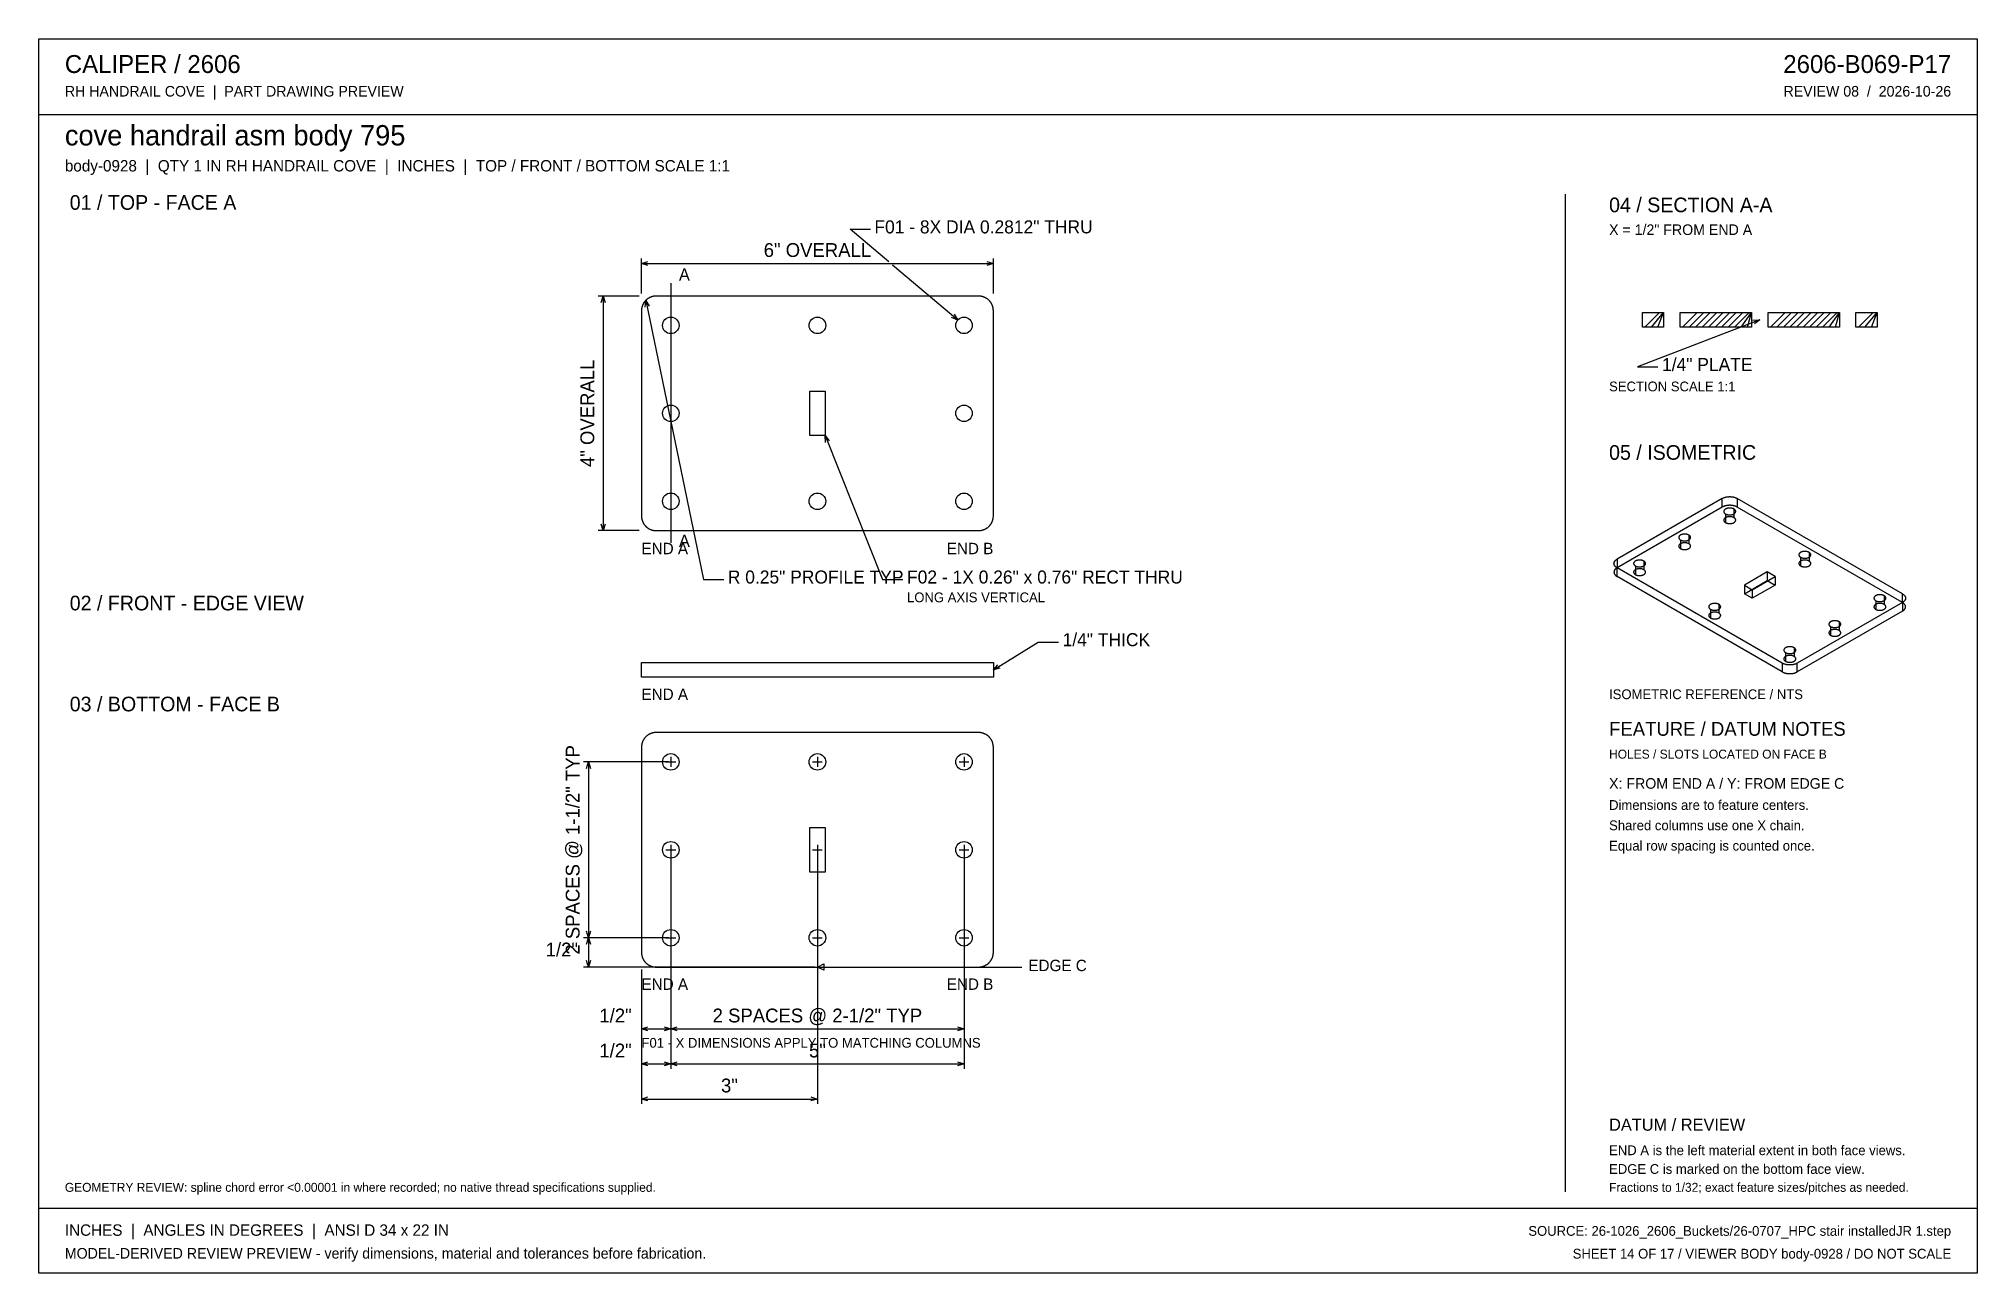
# Model space of a CAD drawing. Header units: inches. Extents: x 0.5 to 33.5, y 0.5 to 21.5.
import ezdxf
from ezdxf.enums import TextEntityAlignment as Align

# ---------------------------------------------------------------- set-up
doc = ezdxf.new("R2010")
doc.units = ezdxf.units.IN
doc.header["$MEASUREMENT"] = 0

msp = doc.modelspace()

# ---------------------------------------------------------------- texts
at = {"layer": 'ANNOTATION'}
for s, height, p in [('CALIPER / 2606', 0.30556, (0.917, 20.944)), ('RH HANDRAIL COVE  |  PART DRAWING PREVIEW', 0.18056, (0.917, 20.542)), ('cove handrail asm body 795', 0.34722, (0.917, 19.708)), ('body-0928  |  QTY 1 IN RH HANDRAIL COVE  |  INCHES  |  TOP / FRONT / BOTTOM SCALE 1:1', 0.19444, (0.917, 19.264)), ('01 / TOP - FACE A', 0.25, (1, 18.611)), ('04 / SECTION A-A', 0.25, (27.25, 18.569)), ('F01 - 8X DIA 0.2812" THRU', 0.22222, (14.722, 18.208)), ('X = 1/2" FROM END A', 0.18056, (27.25, 18.181)), ('A', 0.208, (11.389, 17.403)), ('1/4" PLATE', 0.2222, (28.153, 15.861)), ('SECTION SCALE 1:1', 0.16667, (27.25, 15.514)), ('05 / ISOMETRIC', 0.25, (27.25, 14.347)), ('END A', 0.1944, (10.75, 12.736)), ('A', 0.208, (11.389, 12.861)), ('R 0.25" PROFILE TYP', 0.22222, (12.222, 12.236)), ('F02 - 1X 0.26" x 0.76" RECT THRU', 0.22222, (15.278, 12.236)), ('02 / FRONT - EDGE VIEW', 0.25, (1, 11.778)), ('LONG AXIS VERTICAL', 0.16667, (15.278, 11.917)), ('1/4" THICK', 0.2222, (17.931, 11.167)), ('03 / BOTTOM - FACE B', 0.25, (1, 10.056)), ('END A', 0.1944, (10.75, 10.25)), ('ISOMETRIC REFERENCE / NTS', 0.16667, (27.25, 10.264)), ('FEATURE / DATUM NOTES', 0.23611, (27.25, 9.639)), ('HOLES / SLOTS LOCATED ON FACE B', 0.15278, (27.25, 9.25)), ('X: FROM END A / Y: FROM EDGE C', 0.18056, (27.25, 8.736)), ('Dimensions are to feature centers.', 0.16667, (27.25, 8.375)), ('Shared columns use one X chain.', 0.16667, (27.25, 8.028)), ('Equal row spacing is counted once.', 0.16667, (27.25, 7.681)), ('EDGE C', 0.1944, (17.347, 5.625)), ('END A', 0.1944, (10.75, 5.306)), ('F01 - X DIMENSIONS APPLY TO MATCHING COLUMNS', 0.16667, (10.75, 4.319)), ('DATUM / REVIEW', 0.20833, (27.25, 2.903)), ('END A is the left material extent in both face views.', 0.16667, (27.25, 2.486)), ('EDGE C is marked on the bottom face view.', 0.16667, (27.25, 2.167)), ('GEOMETRY REVIEW: spline chord error <0.00001 in where recorded; no native thread specifications supplied.', 0.152778, (0.917, 1.861)), ('Fractions to 1/32; exact feature sizes/pitches as needed.', 0.15278, (27.25, 1.861)), ('INCHES  |  ANGLES IN DEGREES  |  ANSI D 34 x 22 IN', 0.19444, (0.917, 1.111)), ('MODEL-DERIVED REVIEW PREVIEW - verify dimensions, material and tolerances before fabrication.', 0.18056, (0.917, 0.722))]:
    msp.add_text(s, height=height, dxfattribs=at).set_placement(p)
for s, height, p in [('2606-B069-P17', 0.30556, (33.083, 20.944)), ('REVIEW 08  /  2026-10-26', 0.18056, (33.083, 20.542)), ('END B', 0.1944, (16.75, 12.736)), ('1/2"', 0.2361, (9.667, 5.875)), ('END B', 0.1944, (16.75, 5.306)), ('1/2"', 0.2361, (10.583, 4.75)), ('1/2"', 0.2361, (10.583, 4.153)), ('SOURCE: 26-1026_2606_Buckets/26-0707_HPC stair installedJR 1.step', 0.16667, (33.083, 1.111)), ('SHEET 14 OF 17 / VIEWER BODY body-0928 / DO NOT SCALE', 0.16667, (33.083, 0.722))]:
    msp.add_text(s, height=height, dxfattribs=at).set_placement(p, align=Align.RIGHT)
for s, height, p in [('6" OVERALL', 0.2361, (13.75, 17.806)), ('2 SPACES @ 2-1/2" TYP', 0.23611, (13.75, 4.75)), ('5"', 0.2361, (13.75, 4.153)), ('3"', 0.2361, (12.25, 3.556))]:
    msp.add_text(s, height=height, dxfattribs=at).set_placement(p, align=Align.CENTER)
for s, height, p in [('4" OVERALL', 0.2361, (9.944, 15.139)), ('2 SPACES @ 1-1/2" TYP', 0.23611, (9.694, 7.694))]:
    msp.add_text(s, height=height, rotation=90, dxfattribs=at).set_placement(p, align=Align.CENTER)

# ---------------------------------------------------------------- linework, layer by layer
at = {"layer": 'ANNOTATION'}
for p, q in [((14.966, 17.721), (14.306, 18.278)), ((14.306, 18.278), (14.653, 18.278)), ((10.75, 17.181), (10.75, 17.778)), ((10.75, 17.694), (10.861, 17.729)), ((10.75, 17.694), (16.75, 17.694)), ((10.861, 17.66), (10.75, 17.694)), ((16.142, 16.73), (15.03, 17.668)), ((16.639, 17.729), (16.75, 17.694)), ((16.75, 17.694), (16.639, 17.66)), ((16.75, 17.181), (16.75, 17.778)), ((11.25, 17.361), (11.25, 12.931)), ((10.708, 17.139), (10.014, 17.139)), ((10.062, 17.028), (10.097, 17.139)), ((10.097, 17.139), (10.097, 13.139)), ((10.097, 17.139), (10.132, 17.028)), ((10.812, 16.95), (10.823, 17.066)), ((10.823, 17.066), (11.806, 12.306)), ((10.823, 17.066), (10.88, 16.964)), ((16.142, 16.73), (16.035, 16.775)), ((16.08, 16.828), (16.142, 16.73)), ((29.819, 16.736), (27.736, 15.931)), ((29.703, 16.728), (29.819, 16.736)), ((29.819, 16.736), (29.728, 16.664)), ((27.736, 15.931), (28.083, 15.931)), ((13.88, 14.759), (14.861, 12.306)), ((13.889, 14.643), (13.88, 14.759)), ((13.88, 14.759), (13.953, 14.669)), ((10.097, 13.139), (10.062, 13.25)), ((10.132, 13.25), (10.097, 13.139)), ((10.708, 13.139), (10.014, 13.139)), ((11.806, 12.306), (12.153, 12.306)), ((14.861, 12.306), (15.208, 12.306)), ((16.75, 10.764), (17.514, 11.236)), ((17.514, 11.236), (17.861, 11.236)), ((16.75, 10.764), (16.826, 10.852)), ((16.863, 10.793), (16.75, 10.764)), ((11.25, 9.278), (11.25, 9.111)), ((13.75, 9.278), (13.75, 9.111)), ((16.25, 9.278), (16.25, 9.111)), ((11.208, 9.194), (9.764, 9.194)), ((9.812, 9.083), (9.847, 9.194)), ((9.847, 9.194), (9.847, 6.194)), ((9.847, 9.194), (9.882, 9.083)), ((11.167, 9.194), (11.333, 9.194)), ((13.667, 9.194), (13.833, 9.194)), ((16.167, 9.194), (16.333, 9.194)), ((11.167, 7.694), (11.333, 7.694)), ((11.25, 7.778), (11.25, 7.611)), ((11.25, 7.653), (11.25, 3.958)), ((11.25, 7.653), (11.25, 3.958)), ((13.667, 7.694), (13.833, 7.694)), ((13.75, 7.778), (13.75, 7.611)), ((13.75, 7.653), (13.75, 3.361)), ((16.167, 7.694), (16.333, 7.694)), ((16.25, 7.778), (16.25, 7.611)), ((16.25, 7.653), (16.25, 3.958)), ((9.847, 6.194), (9.812, 6.306)), ((9.882, 6.306), (9.847, 6.194)), ((11.208, 6.194), (9.764, 6.194)), ((11.208, 6.194), (9.764, 6.194)), ((9.812, 6.083), (9.847, 6.194)), ((9.847, 6.194), (9.847, 5.694)), ((9.847, 6.194), (9.882, 6.083)), ((11.167, 6.194), (11.333, 6.194)), ((11.25, 6.278), (11.25, 6.111)), ((11.25, 6.153), (11.25, 4.556)), ((11.25, 6.153), (11.25, 4.556)), ((13.667, 6.194), (13.833, 6.194)), ((13.75, 6.278), (13.75, 6.111)), ((16.167, 6.194), (16.333, 6.194)), ((16.25, 6.278), (16.25, 6.111)), ((16.25, 6.153), (16.25, 4.556)), ((13.708, 5.694), (9.764, 5.694)), ((9.847, 5.694), (9.812, 5.806)), ((9.882, 5.806), (9.847, 5.694)), ((10.75, 5.653), (10.75, 4.556)), ((10.75, 5.653), (10.75, 3.958)), ((10.75, 5.653), (10.75, 3.361)), ((13.75, 5.694), (13.861, 5.75)), ((13.75, 5.694), (17.236, 5.694)), ((13.861, 5.639), (13.75, 5.694)), ((13.861, 5.75), (13.861, 5.639)), ((10.75, 4.639), (10.861, 4.674)), ((10.75, 4.639), (11.25, 4.639)), ((10.861, 4.604), (10.75, 4.639)), ((11.139, 4.674), (11.25, 4.639)), ((11.25, 4.639), (11.139, 4.604)), ((11.25, 4.639), (11.361, 4.674)), ((11.25, 4.639), (16.25, 4.639)), ((11.361, 4.604), (11.25, 4.639)), ((16.139, 4.674), (16.25, 4.639)), ((16.25, 4.639), (16.139, 4.604)), ((10.75, 4.042), (10.861, 4.076)), ((10.75, 4.042), (11.25, 4.042)), ((10.861, 4.007), (10.75, 4.042)), ((11.139, 4.076), (11.25, 4.042)), ((11.25, 4.042), (11.139, 4.007)), ((11.25, 4.042), (11.361, 4.076)), ((11.25, 4.042), (16.25, 4.042)), ((11.361, 4.007), (11.25, 4.042)), ((16.139, 4.076), (16.25, 4.042)), ((16.25, 4.042), (16.139, 4.007)), ((10.75, 3.444), (10.861, 3.479)), ((10.75, 3.444), (13.75, 3.444)), ((10.861, 3.41), (10.75, 3.444)), ((13.639, 3.479), (13.75, 3.444)), ((13.75, 3.444), (13.639, 3.41))]:
    msp.add_line(p, q, dxfattribs=at)
at = {"layer": 'OUTLINE'}
for p, q in [((0.472, 21.528), (33.528, 21.528)), ((0.472, 0.472), (0.472, 21.528)), ((33.528, 21.528), (33.528, 0.472)), ((0.472, 20.236), (33.528, 20.236)), ((26.5, 18.875), (26.5, 1.861)), ((10.751, 16.907), (10.75, 16.901)), ((10.75, 16.901), (10.75, 16.895)), ((10.75, 16.895), (10.75, 16.889)), ((10.75, 16.889), (10.75, 13.389)), ((10.752, 16.919), (10.751, 16.913)), ((10.751, 16.913), (10.751, 16.907)), ((10.753, 16.926), (10.752, 16.919)), ((10.754, 16.932), (10.753, 16.926)), ((10.755, 16.938), (10.754, 16.932)), ((10.756, 16.944), (10.755, 16.938)), ((10.757, 16.95), (10.756, 16.944)), ((10.759, 16.956), (10.757, 16.95)), ((10.761, 16.961), (10.759, 16.956)), ((10.763, 16.967), (10.761, 16.961)), ((10.765, 16.973), (10.763, 16.967)), ((10.767, 16.979), (10.765, 16.973)), ((10.769, 16.985), (10.767, 16.979)), ((10.771, 16.99), (10.769, 16.985)), ((10.774, 16.996), (10.771, 16.99)), ((10.777, 17.001), (10.774, 16.996)), ((10.78, 17.007), (10.777, 17.001)), ((10.782, 17.012), (10.78, 17.007)), ((10.786, 17.017), (10.782, 17.012)), ((10.789, 17.023), (10.786, 17.017)), ((10.792, 17.028), (10.789, 17.023)), ((10.796, 17.033), (10.792, 17.028)), ((10.799, 17.038), (10.796, 17.033)), ((10.803, 17.043), (10.799, 17.038)), ((10.807, 17.047), (10.803, 17.043)), ((10.811, 17.052), (10.807, 17.047)), ((10.815, 17.057), (10.811, 17.052)), ((10.819, 17.061), (10.815, 17.057)), ((10.823, 17.066), (10.819, 17.061)), ((10.828, 17.07), (10.823, 17.066)), ((10.832, 17.074), (10.828, 17.07)), ((10.837, 17.078), (10.832, 17.074)), ((10.841, 17.082), (10.837, 17.078)), ((10.846, 17.086), (10.841, 17.082)), ((10.851, 17.09), (10.846, 17.086)), ((10.856, 17.093), (10.851, 17.09)), ((10.861, 17.097), (10.856, 17.093)), ((10.866, 17.1), (10.861, 17.097)), ((10.871, 17.103), (10.866, 17.1)), ((10.877, 17.106), (10.871, 17.103)), ((10.882, 17.109), (10.877, 17.106)), ((10.888, 17.112), (10.882, 17.109)), ((10.893, 17.115), (10.888, 17.112)), ((10.899, 17.117), (10.893, 17.115)), ((10.904, 17.12), (10.899, 17.117)), ((10.91, 17.122), (10.904, 17.12)), ((10.916, 17.124), (10.91, 17.122)), ((10.922, 17.126), (10.916, 17.124)), ((10.927, 17.128), (10.922, 17.126)), ((10.933, 17.13), (10.927, 17.128)), ((10.939, 17.131), (10.933, 17.13)), ((10.945, 17.133), (10.939, 17.131)), ((10.951, 17.134), (10.945, 17.133)), ((10.957, 17.135), (10.951, 17.134)), ((10.963, 17.136), (10.957, 17.135)), ((10.969, 17.137), (10.963, 17.136)), ((10.975, 17.138), (10.969, 17.137)), ((10.982, 17.138), (10.975, 17.138)), ((10.988, 17.139), (10.982, 17.138)), ((10.994, 17.139), (10.988, 17.139)), ((11, 17.139), (10.994, 17.139)), ((16.5, 17.139), (11, 17.139)), ((16.506, 17.139), (16.5, 17.139)), ((16.512, 17.139), (16.506, 17.139)), ((16.518, 17.138), (16.512, 17.139)), ((16.525, 17.138), (16.518, 17.138)), ((16.531, 17.137), (16.525, 17.138)), ((16.537, 17.136), (16.531, 17.137)), ((16.543, 17.135), (16.537, 17.136)), ((16.549, 17.134), (16.543, 17.135)), ((16.555, 17.133), (16.549, 17.134)), ((16.561, 17.131), (16.555, 17.133)), ((16.567, 17.13), (16.561, 17.131)), ((16.573, 17.128), (16.567, 17.13)), ((16.578, 17.126), (16.573, 17.128)), ((16.584, 17.124), (16.578, 17.126)), ((16.59, 17.122), (16.584, 17.124)), ((16.596, 17.12), (16.59, 17.122)), ((16.601, 17.117), (16.596, 17.12)), ((16.607, 17.115), (16.601, 17.117)), ((16.612, 17.112), (16.607, 17.115)), ((16.618, 17.109), (16.612, 17.112)), ((16.623, 17.106), (16.618, 17.109)), ((16.629, 17.103), (16.623, 17.106)), ((16.634, 17.1), (16.629, 17.103)), ((16.639, 17.097), (16.634, 17.1)), ((16.644, 17.093), (16.639, 17.097)), ((16.649, 17.09), (16.644, 17.093)), ((16.654, 17.086), (16.649, 17.09)), ((16.659, 17.082), (16.654, 17.086)), ((16.663, 17.078), (16.659, 17.082)), ((16.668, 17.074), (16.663, 17.078)), ((16.672, 17.07), (16.668, 17.074)), ((16.677, 17.066), (16.672, 17.07)), ((16.681, 17.061), (16.677, 17.066)), ((16.685, 17.057), (16.681, 17.061)), ((16.689, 17.052), (16.685, 17.057)), ((16.693, 17.047), (16.689, 17.052)), ((16.697, 17.043), (16.693, 17.047)), ((16.701, 17.038), (16.697, 17.043)), ((16.704, 17.033), (16.701, 17.038)), ((16.708, 17.028), (16.704, 17.033)), ((16.711, 17.023), (16.708, 17.028)), ((16.714, 17.017), (16.711, 17.023)), ((16.718, 17.012), (16.714, 17.017)), ((16.72, 17.007), (16.718, 17.012)), ((16.723, 17.001), (16.72, 17.007)), ((16.726, 16.996), (16.723, 17.001)), ((16.729, 16.99), (16.726, 16.996)), ((16.731, 16.985), (16.729, 16.99)), ((16.733, 16.979), (16.731, 16.985)), ((16.735, 16.973), (16.733, 16.979)), ((16.737, 16.967), (16.735, 16.973)), ((16.739, 16.961), (16.737, 16.967)), ((16.741, 16.956), (16.739, 16.961)), ((16.743, 16.95), (16.741, 16.956)), ((16.744, 16.944), (16.743, 16.95)), ((16.745, 16.938), (16.744, 16.944)), ((16.746, 16.932), (16.745, 16.938)), ((16.747, 16.926), (16.746, 16.932)), ((16.748, 16.919), (16.747, 16.926)), ((16.749, 16.913), (16.748, 16.919)), ((16.749, 16.907), (16.749, 16.913)), ((16.75, 16.901), (16.749, 16.907)), ((16.75, 16.895), (16.75, 16.901)), ((16.75, 16.889), (16.75, 16.895)), ((16.75, 13.389), (16.75, 16.889)), ((27.819, 16.861), (28.179, 16.861)), ((27.819, 16.611), (27.819, 16.861)), ((27.861, 16.611), (28.111, 16.861)), ((27.972, 16.611), (28.179, 16.861)), ((28.083, 16.611), (28.179, 16.861)), ((28.179, 16.861), (28.179, 16.611)), ((28.46, 16.861), (29.679, 16.861)), ((28.46, 16.611), (28.46, 16.861)), ((28.502, 16.611), (28.752, 16.861)), ((28.613, 16.611), (28.863, 16.861)), ((28.724, 16.611), (28.974, 16.861)), ((28.835, 16.611), (29.085, 16.861)), ((28.946, 16.611), (29.196, 16.861)), ((29.057, 16.611), (29.307, 16.861)), ((29.168, 16.611), (29.418, 16.861)), ((29.279, 16.611), (29.529, 16.861)), ((29.391, 16.611), (29.641, 16.861)), ((29.502, 16.611), (29.679, 16.861)), ((29.613, 16.611), (29.679, 16.861)), ((29.679, 16.861), (29.679, 16.611)), ((29.96, 16.861), (31.179, 16.861)), ((29.96, 16.611), (29.96, 16.861)), ((30.002, 16.611), (30.252, 16.861)), ((30.113, 16.611), (30.363, 16.861)), ((30.224, 16.611), (30.474, 16.861)), ((30.335, 16.611), (30.585, 16.861)), ((30.446, 16.611), (30.696, 16.861)), ((30.557, 16.611), (30.807, 16.861)), ((30.668, 16.611), (30.918, 16.861)), ((30.779, 16.611), (31.029, 16.861)), ((30.891, 16.611), (31.141, 16.861)), ((31.002, 16.611), (31.179, 16.861)), ((31.113, 16.611), (31.179, 16.861)), ((31.179, 16.861), (31.179, 16.611)), ((31.46, 16.861), (31.819, 16.861)), ((31.46, 16.611), (31.46, 16.861)), ((31.502, 16.611), (31.752, 16.861)), ((31.613, 16.611), (31.819, 16.861)), ((31.724, 16.611), (31.819, 16.861)), ((31.819, 16.861), (31.819, 16.611)), ((28.179, 16.611), (27.819, 16.611)), ((29.679, 16.611), (28.46, 16.611)), ((31.179, 16.611), (29.96, 16.611)), ((31.819, 16.611), (31.46, 16.611)), ((13.62, 14.759), (13.62, 15.519)), ((13.62, 15.519), (13.88, 15.519)), ((13.88, 15.519), (13.88, 14.759)), ((13.88, 14.759), (13.62, 14.759)), ((29.179, 13.687), (27.386, 12.652)), ((29.179, 13.687), (29.182, 13.689)), ((29.179, 13.539), (29.179, 13.687)), ((29.182, 13.689), (29.186, 13.691)), ((29.186, 13.691), (29.189, 13.692)), ((29.189, 13.692), (29.192, 13.694)), ((29.192, 13.694), (29.196, 13.696)), ((29.196, 13.696), (29.199, 13.697)), ((29.199, 13.697), (29.203, 13.699)), ((29.203, 13.699), (29.207, 13.7)), ((29.207, 13.7), (29.21, 13.701)), ((29.21, 13.554), (29.207, 13.552)), ((29.21, 13.701), (29.214, 13.703)), ((29.214, 13.555), (29.21, 13.554)), ((29.214, 13.703), (29.218, 13.704)), ((29.218, 13.556), (29.214, 13.555)), ((29.218, 13.704), (29.222, 13.705)), ((29.222, 13.557), (29.218, 13.556)), ((29.222, 13.705), (29.226, 13.707)), ((29.226, 13.559), (29.222, 13.557)), ((29.226, 13.707), (29.23, 13.708)), ((29.23, 13.56), (29.226, 13.559)), ((29.23, 13.708), (29.234, 13.709)), ((29.234, 13.561), (29.23, 13.56)), ((29.234, 13.709), (29.238, 13.71)), ((29.238, 13.562), (29.234, 13.561)), ((29.238, 13.71), (29.242, 13.711)), ((29.242, 13.563), (29.238, 13.562)), ((29.242, 13.711), (29.246, 13.712)), ((29.246, 13.564), (29.242, 13.563)), ((29.246, 13.712), (29.25, 13.712)), ((29.25, 13.565), (29.246, 13.564)), ((29.25, 13.712), (29.255, 13.713)), ((29.255, 13.565), (29.25, 13.565)), ((29.255, 13.713), (29.259, 13.714)), ((29.259, 13.566), (29.255, 13.565)), ((29.259, 13.714), (29.263, 13.715)), ((29.263, 13.567), (29.259, 13.566)), ((29.263, 13.715), (29.268, 13.715)), ((29.268, 13.567), (29.263, 13.567)), ((29.268, 13.715), (29.272, 13.716)), ((29.272, 13.568), (29.268, 13.567)), ((29.272, 13.716), (29.276, 13.716)), ((29.276, 13.568), (29.272, 13.568)), ((29.276, 13.716), (29.281, 13.717)), ((29.281, 13.569), (29.276, 13.568)), ((29.281, 13.717), (29.285, 13.717)), ((29.285, 13.569), (29.281, 13.569)), ((29.285, 13.717), (29.289, 13.717)), ((29.289, 13.569), (29.285, 13.569)), ((29.289, 13.717), (29.294, 13.717)), ((29.294, 13.57), (29.289, 13.569)), ((29.294, 13.717), (29.298, 13.718)), ((29.298, 13.57), (29.294, 13.57)), ((29.298, 13.718), (29.303, 13.718)), ((29.303, 13.57), (29.298, 13.57)), ((29.303, 13.718), (29.307, 13.718)), ((29.307, 13.57), (29.303, 13.57)), ((29.307, 13.718), (29.312, 13.718)), ((29.312, 13.57), (29.307, 13.57)), ((29.312, 13.718), (29.316, 13.718)), ((29.316, 13.57), (29.312, 13.57)), ((29.316, 13.718), (29.321, 13.717)), ((29.321, 13.57), (29.316, 13.57)), ((29.321, 13.717), (29.325, 13.717)), ((29.325, 13.569), (29.321, 13.57)), ((29.325, 13.717), (29.329, 13.717)), ((29.329, 13.569), (29.325, 13.569)), ((29.329, 13.717), (29.334, 13.717)), ((29.334, 13.569), (29.329, 13.569)), ((29.334, 13.717), (29.338, 13.716)), ((29.338, 13.568), (29.334, 13.569)), ((29.338, 13.716), (29.343, 13.716)), ((29.343, 13.568), (29.338, 13.568)), ((29.343, 13.716), (29.347, 13.715)), ((29.347, 13.567), (29.343, 13.568)), ((29.347, 13.715), (29.351, 13.715)), ((29.351, 13.567), (29.347, 13.567)), ((29.351, 13.715), (29.356, 13.714)), ((29.356, 13.566), (29.351, 13.567)), ((29.356, 13.714), (29.36, 13.713)), ((29.36, 13.565), (29.356, 13.566)), ((29.36, 13.713), (29.364, 13.712)), ((29.364, 13.565), (29.36, 13.565)), ((29.364, 13.712), (29.368, 13.712)), ((29.368, 13.564), (29.364, 13.565)), ((29.368, 13.712), (29.372, 13.711)), ((29.372, 13.563), (29.368, 13.564)), ((29.372, 13.711), (29.377, 13.71)), ((29.377, 13.562), (29.372, 13.563)), ((29.377, 13.71), (29.381, 13.709)), ((29.381, 13.561), (29.377, 13.562)), ((29.381, 13.709), (29.385, 13.708)), ((29.385, 13.56), (29.381, 13.561)), ((29.385, 13.708), (29.389, 13.707)), ((29.389, 13.559), (29.385, 13.56)), ((29.389, 13.707), (29.393, 13.705)), ((29.393, 13.557), (29.389, 13.559)), ((29.393, 13.705), (29.396, 13.704)), ((29.396, 13.556), (29.393, 13.557)), ((29.396, 13.704), (29.4, 13.703)), ((29.4, 13.555), (29.396, 13.556)), ((29.4, 13.703), (29.404, 13.701)), ((29.404, 13.554), (29.4, 13.555)), ((29.404, 13.701), (29.408, 13.7)), ((29.408, 13.552), (29.404, 13.554)), ((29.408, 13.7), (29.411, 13.699)), ((29.411, 13.699), (29.415, 13.697)), ((29.415, 13.697), (29.419, 13.696)), ((29.419, 13.696), (29.422, 13.694)), ((29.422, 13.694), (29.426, 13.692)), ((29.426, 13.692), (29.429, 13.691)), ((29.429, 13.691), (29.432, 13.689)), ((29.432, 13.689), (29.435, 13.687)), ((32.253, 12.06), (29.435, 13.687)), ((29.435, 13.687), (29.435, 13.539)), ((10.75, 13.389), (10.75, 13.383)), ((10.75, 13.383), (10.75, 13.377)), ((10.75, 13.377), (10.751, 13.37)), ((10.751, 13.37), (10.751, 13.364)), ((10.751, 13.364), (10.752, 13.358)), ((10.752, 13.358), (10.753, 13.352)), ((10.753, 13.352), (10.754, 13.346)), ((10.754, 13.346), (10.755, 13.34)), ((10.755, 13.34), (10.756, 13.334)), ((10.756, 13.334), (10.757, 13.328)), ((10.757, 13.328), (10.759, 13.322)), ((10.759, 13.322), (10.761, 13.316)), ((10.761, 13.316), (10.763, 13.31)), ((10.763, 13.31), (10.765, 13.305)), ((10.765, 13.305), (10.767, 13.299)), ((10.767, 13.299), (10.769, 13.293)), ((10.769, 13.293), (10.771, 13.288)), ((10.771, 13.288), (10.774, 13.282)), ((10.774, 13.282), (10.777, 13.276)), ((10.777, 13.276), (10.78, 13.271)), ((10.78, 13.271), (10.782, 13.266)), ((10.782, 13.266), (10.786, 13.26)), ((10.786, 13.26), (10.789, 13.255)), ((10.789, 13.255), (10.792, 13.25)), ((10.792, 13.25), (10.796, 13.245)), ((10.796, 13.245), (10.799, 13.24)), ((10.799, 13.24), (10.803, 13.235)), ((10.803, 13.235), (10.807, 13.23)), ((10.807, 13.23), (10.811, 13.226)), ((10.811, 13.226), (10.815, 13.221)), ((16.685, 13.221), (16.689, 13.226)), ((16.689, 13.226), (16.693, 13.23)), ((16.693, 13.23), (16.697, 13.235)), ((16.697, 13.235), (16.701, 13.24)), ((16.701, 13.24), (16.704, 13.245)), ((16.704, 13.245), (16.708, 13.25)), ((16.708, 13.25), (16.711, 13.255)), ((16.711, 13.255), (16.714, 13.26)), ((16.714, 13.26), (16.718, 13.266)), ((16.718, 13.266), (16.72, 13.271)), ((16.72, 13.271), (16.723, 13.276)), ((16.723, 13.276), (16.726, 13.282)), ((16.726, 13.282), (16.729, 13.288)), ((16.729, 13.288), (16.731, 13.293)), ((16.731, 13.293), (16.733, 13.299)), ((16.733, 13.299), (16.735, 13.305)), ((16.735, 13.305), (16.737, 13.31)), ((16.737, 13.31), (16.739, 13.316)), ((16.739, 13.316), (16.741, 13.322)), ((16.741, 13.322), (16.743, 13.328)), ((16.743, 13.328), (16.744, 13.334)), ((16.744, 13.334), (16.745, 13.34)), ((16.745, 13.34), (16.746, 13.346)), ((16.746, 13.346), (16.747, 13.352)), ((16.747, 13.352), (16.748, 13.358)), ((16.748, 13.358), (16.749, 13.364)), ((16.749, 13.37), (16.75, 13.377)), ((16.749, 13.364), (16.749, 13.37)), ((16.75, 13.383), (16.75, 13.389)), ((16.75, 13.377), (16.75, 13.383)), ((29.179, 13.539), (27.386, 12.504)), ((29.182, 13.541), (29.179, 13.539)), ((29.186, 13.543), (29.182, 13.541)), ((29.189, 13.544), (29.186, 13.543)), ((29.192, 13.546), (29.189, 13.544)), ((29.196, 13.548), (29.192, 13.546)), ((29.199, 13.549), (29.196, 13.548)), ((29.203, 13.551), (29.199, 13.549)), ((29.207, 13.552), (29.203, 13.551)), ((29.206, 13.471), (29.205, 13.468)), ((29.205, 13.468), (29.205, 13.465)), ((29.205, 13.465), (29.205, 13.462)), ((29.205, 13.462), (29.206, 13.459)), ((29.206, 13.323), (29.205, 13.32)), ((29.205, 13.32), (29.205, 13.317)), ((29.205, 13.317), (29.205, 13.314)), ((29.205, 13.314), (29.206, 13.312)), ((29.207, 13.477), (29.206, 13.474)), ((29.206, 13.474), (29.206, 13.471)), ((29.206, 13.459), (29.206, 13.457)), ((29.206, 13.457), (29.207, 13.454)), ((29.207, 13.329), (29.206, 13.326)), ((29.206, 13.326), (29.206, 13.323)), ((29.206, 13.312), (29.206, 13.309)), ((29.206, 13.309), (29.207, 13.306)), ((29.208, 13.48), (29.207, 13.477)), ((29.207, 13.454), (29.208, 13.451)), ((29.208, 13.332), (29.207, 13.329)), ((29.207, 13.306), (29.208, 13.303)), ((29.21, 13.482), (29.208, 13.48)), ((29.208, 13.451), (29.21, 13.448)), ((29.21, 13.334), (29.208, 13.332)), ((29.208, 13.303), (29.21, 13.3)), ((29.211, 13.485), (29.21, 13.482)), ((29.21, 13.448), (29.211, 13.445)), ((29.211, 13.337), (29.21, 13.334)), ((29.21, 13.3), (29.211, 13.298)), ((29.213, 13.488), (29.211, 13.485)), ((29.211, 13.445), (29.213, 13.443)), ((29.213, 13.34), (29.211, 13.337)), ((29.211, 13.298), (29.213, 13.295)), ((29.215, 13.49), (29.213, 13.488)), ((29.213, 13.443), (29.215, 13.44)), ((29.215, 13.343), (29.213, 13.34)), ((29.213, 13.295), (29.215, 13.292)), ((29.217, 13.493), (29.215, 13.49)), ((29.215, 13.44), (29.217, 13.438)), ((29.217, 13.345), (29.215, 13.343)), ((29.215, 13.292), (29.217, 13.29)), ((29.22, 13.495), (29.217, 13.493)), ((29.217, 13.438), (29.22, 13.435)), ((29.22, 13.348), (29.217, 13.345)), ((29.217, 13.29), (29.22, 13.287)), ((29.223, 13.498), (29.22, 13.495)), ((29.22, 13.435), (29.223, 13.433)), ((29.223, 13.35), (29.22, 13.348)), ((29.22, 13.287), (29.223, 13.285)), ((29.225, 13.5), (29.223, 13.498)), ((29.223, 13.433), (29.225, 13.43)), ((29.225, 13.352), (29.223, 13.35)), ((29.223, 13.285), (29.225, 13.282)), ((29.228, 13.503), (29.225, 13.5)), ((29.225, 13.43), (29.228, 13.428)), ((29.228, 13.355), (29.225, 13.352)), ((29.225, 13.282), (29.228, 13.28)), ((29.232, 13.505), (29.228, 13.503)), ((29.228, 13.428), (29.232, 13.426)), ((29.232, 13.357), (29.228, 13.355)), ((29.228, 13.28), (29.232, 13.278)), ((29.235, 13.507), (29.232, 13.505)), ((29.232, 13.426), (29.235, 13.424)), ((29.235, 13.359), (29.232, 13.357)), ((29.232, 13.278), (29.235, 13.276)), ((29.239, 13.509), (29.235, 13.507)), ((29.235, 13.424), (29.235, 13.276)), ((29.235, 13.424), (29.239, 13.422)), ((29.239, 13.361), (29.235, 13.359)), ((29.235, 13.276), (29.239, 13.274)), ((29.243, 13.511), (29.239, 13.509)), ((29.239, 13.422), (29.243, 13.42)), ((29.243, 13.363), (29.239, 13.361)), ((29.239, 13.274), (29.243, 13.272)), ((29.247, 13.512), (29.243, 13.511)), ((29.243, 13.42), (29.247, 13.418)), ((29.247, 13.365), (29.243, 13.363)), ((29.243, 13.272), (29.247, 13.27)), ((29.251, 13.514), (29.247, 13.512)), ((29.247, 13.418), (29.251, 13.416)), ((29.251, 13.366), (29.247, 13.365)), ((29.247, 13.27), (29.251, 13.268)), ((29.255, 13.516), (29.251, 13.514)), ((29.251, 13.416), (29.255, 13.415)), ((29.255, 13.368), (29.251, 13.366)), ((29.251, 13.268), (29.255, 13.267)), ((29.259, 13.517), (29.255, 13.516)), ((29.255, 13.415), (29.259, 13.413)), ((29.259, 13.369), (29.255, 13.368)), ((29.255, 13.267), (29.259, 13.266)), ((29.264, 13.518), (29.259, 13.517)), ((29.259, 13.413), (29.264, 13.412)), ((29.264, 13.371), (29.259, 13.369)), ((29.259, 13.266), (29.264, 13.264)), ((29.268, 13.52), (29.264, 13.518)), ((29.264, 13.412), (29.268, 13.411)), ((29.268, 13.372), (29.264, 13.371)), ((29.264, 13.264), (29.268, 13.263)), ((29.273, 13.521), (29.268, 13.52)), ((29.268, 13.411), (29.273, 13.41)), ((29.273, 13.373), (29.268, 13.372)), ((29.268, 13.263), (29.273, 13.262)), ((29.278, 13.522), (29.273, 13.521)), ((29.273, 13.41), (29.278, 13.409)), ((29.278, 13.374), (29.273, 13.373)), ((29.273, 13.262), (29.278, 13.261)), ((29.282, 13.522), (29.278, 13.522)), ((29.278, 13.409), (29.282, 13.408)), ((29.282, 13.374), (29.278, 13.374)), ((29.278, 13.261), (29.282, 13.26)), ((29.287, 13.523), (29.282, 13.522)), ((29.282, 13.408), (29.287, 13.408)), ((29.287, 13.375), (29.282, 13.374)), ((29.282, 13.26), (29.287, 13.26)), ((29.292, 13.523), (29.287, 13.523)), ((29.287, 13.408), (29.292, 13.407)), ((29.292, 13.376), (29.287, 13.375)), ((29.287, 13.26), (29.292, 13.259)), ((29.297, 13.524), (29.292, 13.523)), ((29.292, 13.407), (29.297, 13.407)), ((29.297, 13.376), (29.292, 13.376)), ((29.292, 13.259), (29.297, 13.259)), ((29.302, 13.524), (29.297, 13.524)), ((29.297, 13.407), (29.302, 13.407)), ((29.302, 13.376), (29.297, 13.376)), ((29.297, 13.259), (29.302, 13.259)), ((29.307, 13.524), (29.302, 13.524)), ((29.302, 13.407), (29.307, 13.406)), ((29.307, 13.376), (29.302, 13.376)), ((29.302, 13.259), (29.307, 13.259)), ((29.312, 13.524), (29.307, 13.524)), ((29.307, 13.406), (29.312, 13.407)), ((29.312, 13.376), (29.307, 13.376)), ((29.307, 13.259), (29.312, 13.259)), ((29.317, 13.524), (29.312, 13.524)), ((29.312, 13.407), (29.317, 13.407)), ((29.317, 13.376), (29.312, 13.376)), ((29.312, 13.259), (29.317, 13.259)), ((29.322, 13.523), (29.317, 13.524)), ((29.317, 13.407), (29.322, 13.407)), ((29.322, 13.376), (29.317, 13.376)), ((29.317, 13.259), (29.322, 13.259)), ((29.327, 13.523), (29.322, 13.523)), ((29.322, 13.407), (29.327, 13.408)), ((29.327, 13.375), (29.322, 13.376)), ((29.322, 13.259), (29.327, 13.26)), ((29.332, 13.522), (29.327, 13.523)), ((29.327, 13.408), (29.332, 13.408)), ((29.332, 13.374), (29.327, 13.375)), ((29.327, 13.26), (29.332, 13.26)), ((29.337, 13.522), (29.332, 13.522)), ((29.332, 13.408), (29.337, 13.409)), ((29.337, 13.374), (29.332, 13.374)), ((29.332, 13.26), (29.337, 13.261)), ((29.342, 13.521), (29.337, 13.522)), ((29.337, 13.409), (29.342, 13.41)), ((29.342, 13.373), (29.337, 13.374)), ((29.337, 13.261), (29.342, 13.262)), ((29.346, 13.52), (29.342, 13.521)), ((29.342, 13.41), (29.346, 13.411)), ((29.346, 13.372), (29.342, 13.373)), ((29.342, 13.262), (29.346, 13.263)), ((29.351, 13.518), (29.346, 13.52)), ((29.346, 13.411), (29.351, 13.412)), ((29.351, 13.371), (29.346, 13.372)), ((29.346, 13.263), (29.351, 13.264)), ((29.355, 13.517), (29.351, 13.518)), ((29.351, 13.412), (29.355, 13.413)), ((29.355, 13.369), (29.351, 13.371)), ((29.351, 13.264), (29.355, 13.266)), ((29.36, 13.516), (29.355, 13.517)), ((29.355, 13.413), (29.36, 13.415)), ((29.36, 13.368), (29.355, 13.369)), ((29.355, 13.266), (29.36, 13.267)), ((29.364, 13.514), (29.36, 13.516)), ((29.36, 13.415), (29.364, 13.416)), ((29.364, 13.366), (29.36, 13.368)), ((29.36, 13.267), (29.364, 13.268)), ((29.368, 13.512), (29.364, 13.514)), ((29.364, 13.416), (29.368, 13.418)), ((29.368, 13.365), (29.364, 13.366)), ((29.364, 13.268), (29.368, 13.27)), ((29.372, 13.511), (29.368, 13.512)), ((29.368, 13.418), (29.372, 13.42)), ((29.372, 13.363), (29.368, 13.365)), ((29.368, 13.27), (29.372, 13.272)), ((29.376, 13.509), (29.372, 13.511)), ((29.372, 13.42), (29.376, 13.422)), ((29.376, 13.361), (29.372, 13.363)), ((29.372, 13.272), (29.376, 13.274)), ((29.379, 13.507), (29.376, 13.509)), ((29.376, 13.422), (29.379, 13.424)), ((29.379, 13.359), (29.376, 13.361)), ((29.376, 13.274), (29.379, 13.276)), ((29.379, 13.507), (29.379, 13.359)), ((29.383, 13.505), (29.379, 13.507)), ((29.379, 13.424), (29.383, 13.426)), ((29.383, 13.357), (29.379, 13.359)), ((29.379, 13.276), (29.383, 13.278)), ((29.386, 13.503), (29.383, 13.505)), ((29.383, 13.426), (29.386, 13.428)), ((29.386, 13.355), (29.383, 13.357)), ((29.383, 13.278), (29.386, 13.28)), ((29.389, 13.5), (29.386, 13.503)), ((29.386, 13.428), (29.389, 13.43)), ((29.389, 13.352), (29.386, 13.355)), ((29.386, 13.28), (29.389, 13.282)), ((29.392, 13.498), (29.389, 13.5)), ((29.389, 13.43), (29.392, 13.433)), ((29.392, 13.35), (29.389, 13.352)), ((29.389, 13.282), (29.392, 13.285)), ((29.395, 13.495), (29.392, 13.498)), ((29.392, 13.433), (29.395, 13.435)), ((29.395, 13.348), (29.392, 13.35)), ((29.392, 13.285), (29.395, 13.287)), ((29.397, 13.493), (29.395, 13.495)), ((29.395, 13.435), (29.397, 13.438)), ((29.397, 13.345), (29.395, 13.348)), ((29.395, 13.287), (29.397, 13.29)), ((29.399, 13.49), (29.397, 13.493)), ((29.397, 13.438), (29.399, 13.44)), ((29.399, 13.343), (29.397, 13.345)), ((29.397, 13.29), (29.399, 13.292)), ((29.401, 13.488), (29.399, 13.49)), ((29.399, 13.44), (29.401, 13.443)), ((29.401, 13.34), (29.399, 13.343)), ((29.399, 13.292), (29.401, 13.295)), ((29.403, 13.485), (29.401, 13.488)), ((29.401, 13.443), (29.403, 13.445)), ((29.403, 13.337), (29.401, 13.34)), ((29.401, 13.295), (29.403, 13.298)), ((29.405, 13.482), (29.403, 13.485)), ((29.403, 13.445), (29.405, 13.448)), ((29.405, 13.334), (29.403, 13.337)), ((29.403, 13.298), (29.405, 13.3)), ((29.406, 13.48), (29.405, 13.482)), ((29.405, 13.448), (29.406, 13.451)), ((29.406, 13.332), (29.405, 13.334)), ((29.405, 13.3), (29.406, 13.303)), ((29.407, 13.477), (29.406, 13.48)), ((29.406, 13.451), (29.407, 13.454)), ((29.407, 13.329), (29.406, 13.332)), ((29.406, 13.303), (29.407, 13.306)), ((29.408, 13.474), (29.407, 13.477)), ((29.407, 13.454), (29.408, 13.457)), ((29.408, 13.326), (29.407, 13.329)), ((29.407, 13.306), (29.408, 13.309)), ((29.411, 13.551), (29.408, 13.552)), ((29.409, 13.471), (29.408, 13.474)), ((29.408, 13.457), (29.409, 13.459)), ((29.409, 13.323), (29.408, 13.326)), ((29.408, 13.309), (29.409, 13.312)), ((29.409, 13.468), (29.409, 13.471)), ((29.409, 13.465), (29.409, 13.468)), ((29.409, 13.462), (29.409, 13.465)), ((29.409, 13.459), (29.409, 13.462)), ((29.409, 13.32), (29.409, 13.323)), ((29.409, 13.317), (29.409, 13.32)), ((29.409, 13.314), (29.409, 13.317)), ((29.409, 13.312), (29.409, 13.314)), ((29.415, 13.549), (29.411, 13.551)), ((29.419, 13.548), (29.415, 13.549)), ((29.422, 13.546), (29.419, 13.548)), ((29.426, 13.544), (29.422, 13.546)), ((29.429, 13.543), (29.426, 13.544)), ((29.432, 13.541), (29.429, 13.543)), ((29.435, 13.539), (29.432, 13.541)), ((32.253, 11.913), (29.435, 13.539)), ((10.815, 13.221), (10.819, 13.217)), ((10.819, 13.217), (10.823, 13.212)), ((10.823, 13.212), (10.828, 13.208)), ((10.828, 13.208), (10.832, 13.204)), ((10.832, 13.204), (10.837, 13.2)), ((10.837, 13.2), (10.841, 13.196)), ((10.841, 13.196), (10.846, 13.192)), ((10.846, 13.192), (10.851, 13.188)), ((10.851, 13.188), (10.856, 13.184)), ((10.856, 13.184), (10.861, 13.181)), ((10.861, 13.181), (10.866, 13.178)), ((10.866, 13.178), (10.871, 13.174)), ((10.871, 13.174), (10.877, 13.171)), ((10.877, 13.171), (10.882, 13.168)), ((10.882, 13.168), (10.888, 13.166)), ((10.888, 13.166), (10.893, 13.163)), ((10.893, 13.163), (10.899, 13.16)), ((10.899, 13.16), (10.904, 13.158)), ((10.904, 13.158), (10.91, 13.156)), ((10.91, 13.156), (10.916, 13.154)), ((10.916, 13.154), (10.922, 13.152)), ((10.922, 13.152), (10.927, 13.15)), ((10.927, 13.15), (10.933, 13.148)), ((10.933, 13.148), (10.939, 13.146)), ((10.939, 13.146), (10.945, 13.145)), ((10.945, 13.145), (10.951, 13.144)), ((10.951, 13.144), (10.957, 13.143)), ((10.957, 13.143), (10.963, 13.142)), ((10.963, 13.142), (10.969, 13.141)), ((10.969, 13.141), (10.975, 13.14)), ((10.975, 13.14), (10.982, 13.14)), ((10.982, 13.14), (10.988, 13.139)), ((10.988, 13.139), (10.994, 13.139)), ((10.994, 13.139), (11, 13.139)), ((11, 13.139), (16.5, 13.139)), ((16.5, 13.139), (16.506, 13.139)), ((16.506, 13.139), (16.512, 13.139)), ((16.512, 13.139), (16.518, 13.14)), ((16.518, 13.14), (16.525, 13.14)), ((16.525, 13.14), (16.531, 13.141)), ((16.531, 13.141), (16.537, 13.142)), ((16.537, 13.142), (16.543, 13.143)), ((16.543, 13.143), (16.549, 13.144)), ((16.549, 13.144), (16.555, 13.145)), ((16.555, 13.145), (16.561, 13.146)), ((16.561, 13.146), (16.567, 13.148)), ((16.567, 13.148), (16.573, 13.15)), ((16.573, 13.15), (16.578, 13.152)), ((16.578, 13.152), (16.584, 13.154)), ((16.584, 13.154), (16.59, 13.156)), ((16.59, 13.156), (16.596, 13.158)), ((16.596, 13.158), (16.601, 13.16)), ((16.601, 13.16), (16.607, 13.163)), ((16.607, 13.163), (16.612, 13.166)), ((16.612, 13.166), (16.618, 13.168)), ((16.618, 13.168), (16.623, 13.171)), ((16.623, 13.171), (16.629, 13.174)), ((16.629, 13.174), (16.634, 13.178)), ((16.634, 13.178), (16.639, 13.181)), ((16.639, 13.181), (16.644, 13.184)), ((16.644, 13.184), (16.649, 13.188)), ((16.649, 13.188), (16.654, 13.192)), ((16.654, 13.192), (16.659, 13.196)), ((16.659, 13.196), (16.663, 13.2)), ((16.663, 13.2), (16.668, 13.204)), ((16.668, 13.204), (16.672, 13.208)), ((16.672, 13.208), (16.677, 13.212)), ((16.677, 13.212), (16.681, 13.217)), ((16.681, 13.217), (16.685, 13.221)), ((28.438, 13.027), (28.437, 13.025)), ((28.437, 13.025), (28.437, 13.022)), ((28.437, 13.022), (28.437, 13.019)), ((28.437, 13.019), (28.438, 13.016)), ((28.439, 13.033), (28.438, 13.03)), ((28.438, 13.03), (28.438, 13.027)), ((28.438, 13.016), (28.438, 13.013)), ((28.438, 13.013), (28.439, 13.01)), ((28.44, 13.036), (28.439, 13.033)), ((28.439, 13.01), (28.44, 13.007)), ((28.441, 13.039), (28.44, 13.036)), ((28.44, 13.007), (28.441, 13.005)), ((28.443, 13.041), (28.441, 13.039)), ((28.441, 13.005), (28.443, 13.002)), ((28.443, 12.894), (28.441, 12.891)), ((28.445, 13.044), (28.443, 13.041)), ((28.443, 13.002), (28.445, 12.999)), ((28.445, 12.896), (28.443, 12.894)), ((28.447, 13.047), (28.445, 13.044)), ((28.445, 12.999), (28.447, 12.996)), ((28.447, 12.899), (28.445, 12.896)), ((28.449, 13.049), (28.447, 13.047)), ((28.447, 12.996), (28.449, 12.994)), ((28.449, 12.901), (28.447, 12.899)), ((28.452, 13.052), (28.449, 13.049)), ((28.449, 12.994), (28.452, 12.991)), ((28.452, 12.904), (28.449, 12.901)), ((28.454, 13.054), (28.452, 13.052)), ((28.452, 12.991), (28.454, 12.989)), ((28.454, 12.906), (28.452, 12.904)), ((28.457, 13.057), (28.454, 13.054)), ((28.454, 12.989), (28.457, 12.987)), ((28.457, 12.909), (28.454, 12.906)), ((28.46, 13.059), (28.457, 13.057)), ((28.457, 12.987), (28.46, 12.984)), ((28.46, 12.911), (28.457, 12.909)), ((28.463, 13.061), (28.46, 13.059)), ((28.46, 12.984), (28.463, 12.982)), ((28.463, 12.913), (28.46, 12.911)), ((28.467, 13.063), (28.463, 13.061)), ((28.463, 12.982), (28.467, 12.98)), ((28.467, 12.915), (28.463, 12.913)), ((28.47, 13.065), (28.467, 13.063)), ((28.467, 12.98), (28.467, 12.832)), ((28.467, 12.98), (28.47, 12.978)), ((28.47, 12.917), (28.467, 12.915)), ((28.474, 13.067), (28.47, 13.065)), ((28.47, 12.978), (28.474, 12.976)), ((28.474, 12.919), (28.47, 12.917)), ((28.478, 13.069), (28.474, 13.067)), ((28.474, 12.976), (28.478, 12.974)), ((28.478, 12.921), (28.474, 12.919)), ((28.482, 13.071), (28.478, 13.069)), ((28.478, 12.974), (28.482, 12.973)), ((28.482, 12.923), (28.478, 12.921)), ((28.487, 13.072), (28.482, 13.071)), ((28.482, 12.973), (28.487, 12.971)), ((28.487, 12.924), (28.482, 12.923)), ((28.491, 13.073), (28.487, 13.072)), ((28.487, 12.971), (28.491, 12.97)), ((28.491, 12.926), (28.487, 12.924)), ((28.495, 13.075), (28.491, 13.073)), ((28.491, 12.97), (28.495, 12.968)), ((28.495, 12.927), (28.491, 12.926)), ((28.5, 13.076), (28.495, 13.075)), ((28.495, 12.968), (28.5, 12.967)), ((28.5, 12.928), (28.495, 12.927)), ((28.505, 13.077), (28.5, 13.076)), ((28.5, 12.967), (28.505, 12.966)), ((28.505, 12.929), (28.5, 12.928)), ((28.509, 13.078), (28.505, 13.077)), ((28.505, 12.966), (28.509, 12.965)), ((28.509, 12.93), (28.505, 12.929)), ((28.514, 13.079), (28.509, 13.078)), ((28.509, 12.965), (28.514, 12.965)), ((28.514, 12.931), (28.509, 12.93)), ((28.519, 13.079), (28.514, 13.079)), ((28.514, 12.965), (28.519, 12.964)), ((28.519, 12.931), (28.514, 12.931)), ((28.524, 13.08), (28.519, 13.079)), ((28.519, 12.964), (28.524, 12.963)), ((28.524, 12.932), (28.519, 12.931)), ((28.529, 13.08), (28.524, 13.08)), ((28.524, 12.963), (28.529, 12.963)), ((28.529, 12.932), (28.524, 12.932)), ((28.534, 13.08), (28.529, 13.08)), ((28.529, 12.963), (28.534, 12.963)), ((28.534, 12.932), (28.529, 12.932)), ((28.539, 13.08), (28.534, 13.08)), ((28.534, 12.963), (28.539, 12.963)), ((28.539, 12.933), (28.534, 12.932)), ((28.544, 13.08), (28.539, 13.08)), ((28.539, 12.963), (28.544, 12.963)), ((28.544, 12.932), (28.539, 12.933)), ((28.549, 13.08), (28.544, 13.08)), ((28.544, 12.963), (28.549, 12.963)), ((28.549, 12.932), (28.544, 12.932)), ((28.554, 13.08), (28.549, 13.08)), ((28.549, 12.963), (28.554, 12.963)), ((28.554, 12.932), (28.549, 12.932)), ((28.559, 13.079), (28.554, 13.08)), ((28.554, 12.963), (28.559, 12.964)), ((28.559, 12.931), (28.554, 12.932)), ((28.564, 13.079), (28.559, 13.079)), ((28.559, 12.964), (28.564, 12.965)), ((28.564, 12.931), (28.559, 12.931)), ((28.568, 13.078), (28.564, 13.079)), ((28.564, 12.965), (28.568, 12.965)), ((28.568, 12.93), (28.564, 12.931)), ((28.573, 13.077), (28.568, 13.078)), ((28.568, 12.965), (28.573, 12.966)), ((28.573, 12.929), (28.568, 12.93)), ((28.578, 13.076), (28.573, 13.077)), ((28.573, 12.966), (28.578, 12.967)), ((28.578, 12.928), (28.573, 12.929)), ((28.582, 13.075), (28.578, 13.076)), ((28.578, 12.967), (28.582, 12.968)), ((28.582, 12.927), (28.578, 12.928)), ((28.587, 13.073), (28.582, 13.075)), ((28.582, 12.968), (28.587, 12.97)), ((28.587, 12.926), (28.582, 12.927)), ((28.591, 13.072), (28.587, 13.073)), ((28.587, 12.97), (28.591, 12.971)), ((28.591, 12.924), (28.587, 12.926)), ((28.595, 13.071), (28.591, 13.072)), ((28.591, 12.971), (28.595, 12.973)), ((28.595, 12.923), (28.591, 12.924)), ((28.6, 13.069), (28.595, 13.071)), ((28.595, 12.973), (28.6, 12.974)), ((28.6, 12.921), (28.595, 12.923)), ((28.603, 13.067), (28.6, 13.069)), ((28.6, 12.974), (28.603, 12.976)), ((28.603, 12.919), (28.6, 12.921)), ((28.607, 13.065), (28.603, 13.067)), ((28.603, 12.976), (28.607, 12.978)), ((28.607, 12.917), (28.603, 12.919)), ((28.611, 13.063), (28.607, 13.065)), ((28.607, 12.978), (28.611, 12.98)), ((28.611, 12.915), (28.607, 12.917)), ((28.611, 13.063), (28.611, 12.915)), ((28.614, 13.061), (28.611, 13.063)), ((28.611, 12.98), (28.614, 12.982)), ((28.614, 12.913), (28.611, 12.915)), ((28.618, 13.059), (28.614, 13.061)), ((28.614, 12.982), (28.618, 12.984)), ((28.618, 12.911), (28.614, 12.913)), ((28.621, 13.057), (28.618, 13.059)), ((28.618, 12.984), (28.621, 12.987)), ((28.621, 12.909), (28.618, 12.911)), ((28.624, 13.054), (28.621, 13.057)), ((28.621, 12.987), (28.624, 12.989)), ((28.624, 12.906), (28.621, 12.909)), ((28.626, 13.052), (28.624, 13.054)), ((28.624, 12.989), (28.626, 12.991)), ((28.626, 12.904), (28.624, 12.906)), ((28.629, 13.049), (28.626, 13.052)), ((28.626, 12.991), (28.629, 12.994)), ((28.629, 12.901), (28.626, 12.904)), ((28.631, 13.047), (28.629, 13.049)), ((28.629, 12.994), (28.631, 12.996)), ((28.631, 12.899), (28.629, 12.901)), ((28.633, 13.044), (28.631, 13.047)), ((28.631, 12.996), (28.633, 12.999)), ((28.633, 12.896), (28.631, 12.899)), ((28.635, 13.041), (28.633, 13.044)), ((28.633, 12.999), (28.635, 13.002)), ((28.635, 12.894), (28.633, 12.896)), ((28.636, 13.039), (28.635, 13.041)), ((28.635, 13.002), (28.636, 13.005)), ((28.636, 12.891), (28.635, 12.894)), ((28.638, 13.036), (28.636, 13.039)), ((28.636, 13.005), (28.638, 13.007)), ((28.639, 13.033), (28.638, 13.036)), ((28.638, 13.007), (28.639, 13.01)), ((28.64, 13.03), (28.639, 13.033)), ((28.639, 13.01), (28.64, 13.013)), ((28.64, 13.027), (28.64, 13.03)), ((28.641, 13.025), (28.64, 13.027)), ((28.64, 13.016), (28.641, 13.019)), ((28.64, 13.013), (28.64, 13.016)), ((28.641, 13.022), (28.641, 13.025)), ((28.641, 13.019), (28.641, 13.022)), ((27.333, 12.581), (27.334, 12.583)), ((27.333, 12.578), (27.333, 12.581)), ((27.333, 12.575), (27.333, 12.578)), ((27.334, 12.573), (27.333, 12.575)), ((27.334, 12.588), (27.335, 12.591)), ((27.334, 12.586), (27.334, 12.588)), ((27.334, 12.583), (27.334, 12.586)), ((27.334, 12.57), (27.334, 12.573)), ((27.334, 12.568), (27.334, 12.57)), ((27.335, 12.565), (27.334, 12.568)), ((27.335, 12.593), (27.336, 12.596)), ((27.335, 12.591), (27.335, 12.593)), ((27.335, 12.563), (27.335, 12.565)), ((27.336, 12.56), (27.335, 12.563)), ((27.336, 12.596), (27.337, 12.598)), ((27.337, 12.598), (27.338, 12.601)), ((27.338, 12.601), (27.339, 12.603)), ((27.339, 12.603), (27.34, 12.606)), ((27.34, 12.606), (27.341, 12.608)), ((27.341, 12.608), (27.342, 12.611)), ((27.342, 12.611), (27.344, 12.613)), ((27.344, 12.613), (27.345, 12.616)), ((27.345, 12.616), (27.347, 12.618)), ((27.347, 12.618), (27.349, 12.62)), ((27.349, 12.62), (27.351, 12.623)), ((27.351, 12.623), (27.353, 12.625)), ((27.353, 12.625), (27.355, 12.627)), ((27.355, 12.627), (27.357, 12.63)), ((27.357, 12.63), (27.359, 12.632)), ((27.359, 12.632), (27.361, 12.634)), ((27.361, 12.634), (27.364, 12.636)), ((27.364, 12.636), (27.366, 12.638)), ((27.366, 12.638), (27.369, 12.64)), ((27.369, 12.64), (27.372, 12.642)), ((27.372, 12.642), (27.374, 12.644)), ((27.374, 12.644), (27.377, 12.646)), ((27.377, 12.646), (27.38, 12.648)), ((27.38, 12.648), (27.383, 12.65)), ((27.383, 12.65), (27.386, 12.652)), ((27.386, 12.652), (27.386, 12.504)), ((27.67, 12.587), (27.669, 12.584)), ((27.669, 12.584), (27.669, 12.581)), ((27.669, 12.581), (27.669, 12.578)), ((27.669, 12.578), (27.669, 12.575)), ((27.669, 12.575), (27.669, 12.572)), ((27.669, 12.572), (27.67, 12.569)), ((27.671, 12.589), (27.67, 12.587)), ((27.67, 12.569), (27.671, 12.567)), ((27.672, 12.592), (27.671, 12.589)), ((27.671, 12.567), (27.672, 12.564)), ((27.673, 12.595), (27.672, 12.592)), ((27.672, 12.564), (27.673, 12.561)), ((27.675, 12.598), (27.673, 12.595)), ((27.676, 12.601), (27.675, 12.598)), ((27.678, 12.603), (27.676, 12.601)), ((27.681, 12.606), (27.678, 12.603)), ((27.683, 12.608), (27.681, 12.606)), ((27.686, 12.611), (27.683, 12.608)), ((27.689, 12.613), (27.686, 12.611)), ((27.692, 12.615), (27.689, 12.613)), ((27.695, 12.618), (27.692, 12.615)), ((27.699, 12.62), (27.695, 12.618)), ((27.702, 12.622), (27.699, 12.62)), ((27.706, 12.623), (27.702, 12.622)), ((27.71, 12.625), (27.706, 12.623)), ((27.714, 12.627), (27.71, 12.625)), ((27.718, 12.628), (27.714, 12.627)), ((27.723, 12.63), (27.718, 12.628)), ((27.727, 12.631), (27.723, 12.63)), ((27.732, 12.632), (27.727, 12.631)), ((27.736, 12.633), (27.732, 12.632)), ((27.741, 12.634), (27.736, 12.633)), ((27.746, 12.635), (27.741, 12.634)), ((27.751, 12.636), (27.746, 12.635)), ((27.756, 12.636), (27.751, 12.636)), ((27.761, 12.637), (27.756, 12.636)), ((27.766, 12.637), (27.761, 12.637)), ((27.771, 12.637), (27.766, 12.637)), ((27.776, 12.637), (27.771, 12.637)), ((27.781, 12.637), (27.776, 12.637)), ((27.785, 12.636), (27.781, 12.637)), ((27.79, 12.636), (27.785, 12.636)), ((27.795, 12.635), (27.79, 12.636)), ((27.8, 12.634), (27.795, 12.635)), ((27.805, 12.633), (27.8, 12.634)), ((27.81, 12.632), (27.805, 12.633)), ((27.814, 12.631), (27.81, 12.632)), ((27.819, 12.63), (27.814, 12.631)), ((27.823, 12.628), (27.819, 12.63)), ((27.827, 12.627), (27.823, 12.628)), ((27.831, 12.625), (27.827, 12.627)), ((27.835, 12.623), (27.831, 12.625)), ((27.839, 12.622), (27.835, 12.623)), ((27.843, 12.62), (27.839, 12.622)), ((27.843, 12.62), (27.843, 12.472)), ((27.846, 12.618), (27.843, 12.62)), ((27.849, 12.615), (27.846, 12.618)), ((27.852, 12.613), (27.849, 12.615)), ((27.855, 12.611), (27.852, 12.613)), ((27.858, 12.608), (27.855, 12.611)), ((27.86, 12.606), (27.858, 12.608)), ((27.863, 12.603), (27.86, 12.606)), ((27.865, 12.601), (27.863, 12.603)), ((27.866, 12.598), (27.865, 12.601)), ((27.868, 12.595), (27.866, 12.598)), ((27.869, 12.592), (27.868, 12.595)), ((27.868, 12.561), (27.869, 12.564)), ((27.87, 12.589), (27.869, 12.592)), ((27.869, 12.564), (27.87, 12.567)), ((27.871, 12.587), (27.87, 12.589)), ((27.87, 12.567), (27.871, 12.569)), ((27.872, 12.584), (27.871, 12.587)), ((27.871, 12.569), (27.872, 12.572)), ((27.872, 12.581), (27.872, 12.584)), ((27.872, 12.578), (27.872, 12.581)), ((27.872, 12.575), (27.872, 12.578)), ((27.872, 12.572), (27.872, 12.575)), ((28.438, 12.88), (28.437, 12.877)), ((28.437, 12.877), (28.437, 12.874)), ((28.437, 12.874), (28.437, 12.871)), ((28.437, 12.871), (28.438, 12.868)), ((28.439, 12.885), (28.438, 12.882)), ((28.438, 12.882), (28.438, 12.88)), ((28.438, 12.868), (28.438, 12.865)), ((28.438, 12.865), (28.439, 12.862)), ((28.44, 12.888), (28.439, 12.885)), ((28.439, 12.862), (28.44, 12.859)), ((28.441, 12.891), (28.44, 12.888)), ((28.44, 12.859), (28.441, 12.857)), ((28.441, 12.857), (28.443, 12.854)), ((28.443, 12.854), (28.445, 12.851)), ((28.445, 12.851), (28.447, 12.849)), ((28.447, 12.849), (28.449, 12.846)), ((28.449, 12.846), (28.452, 12.844)), ((28.452, 12.844), (28.454, 12.841)), ((28.454, 12.841), (28.457, 12.839)), ((28.457, 12.839), (28.46, 12.836)), ((28.46, 12.836), (28.463, 12.834)), ((28.463, 12.834), (28.467, 12.832)), ((28.467, 12.832), (28.47, 12.83)), ((28.47, 12.83), (28.474, 12.828)), ((28.474, 12.828), (28.478, 12.827)), ((28.478, 12.827), (28.482, 12.825)), ((28.482, 12.825), (28.487, 12.823)), ((28.487, 12.823), (28.491, 12.822)), ((28.491, 12.822), (28.495, 12.821)), ((28.495, 12.821), (28.5, 12.819)), ((28.5, 12.819), (28.505, 12.818)), ((28.505, 12.818), (28.509, 12.817)), ((28.509, 12.817), (28.514, 12.817)), ((28.514, 12.817), (28.519, 12.816)), ((28.519, 12.816), (28.524, 12.816)), ((28.524, 12.816), (28.529, 12.815)), ((28.529, 12.815), (28.534, 12.815)), ((28.534, 12.815), (28.539, 12.815)), ((28.539, 12.815), (28.544, 12.815)), ((28.544, 12.815), (28.549, 12.815)), ((28.549, 12.815), (28.554, 12.816)), ((28.554, 12.816), (28.559, 12.816)), ((28.559, 12.816), (28.564, 12.817)), ((28.564, 12.817), (28.568, 12.817)), ((28.568, 12.817), (28.573, 12.818)), ((28.573, 12.818), (28.578, 12.819)), ((28.578, 12.819), (28.582, 12.821)), ((28.582, 12.821), (28.587, 12.822)), ((28.587, 12.822), (28.591, 12.823)), ((28.591, 12.823), (28.595, 12.825)), ((28.595, 12.825), (28.6, 12.827)), ((28.6, 12.827), (28.603, 12.828)), ((28.603, 12.828), (28.607, 12.83)), ((28.607, 12.83), (28.611, 12.832)), ((28.611, 12.832), (28.614, 12.834)), ((28.614, 12.834), (28.618, 12.836)), ((28.618, 12.836), (28.621, 12.839)), ((28.621, 12.839), (28.624, 12.841)), ((28.624, 12.841), (28.626, 12.844)), ((28.626, 12.844), (28.629, 12.846)), ((28.629, 12.846), (28.631, 12.849)), ((28.631, 12.849), (28.633, 12.851)), ((28.633, 12.851), (28.635, 12.854)), ((28.635, 12.854), (28.636, 12.857)), ((28.638, 12.888), (28.636, 12.891)), ((28.636, 12.857), (28.638, 12.859)), ((28.639, 12.885), (28.638, 12.888)), ((28.638, 12.859), (28.639, 12.862)), ((28.64, 12.882), (28.639, 12.885)), ((28.639, 12.862), (28.64, 12.865)), ((28.64, 12.88), (28.64, 12.882)), ((28.641, 12.877), (28.64, 12.88)), ((28.64, 12.868), (28.641, 12.871)), ((28.64, 12.865), (28.64, 12.868)), ((28.641, 12.874), (28.641, 12.877)), ((28.641, 12.871), (28.641, 12.874)), ((30.487, 12.735), (30.486, 12.732)), ((30.486, 12.732), (30.486, 12.729)), ((30.486, 12.729), (30.486, 12.726)), ((30.486, 12.726), (30.486, 12.723)), ((30.486, 12.723), (30.486, 12.72)), ((30.486, 12.72), (30.487, 12.717)), ((30.487, 12.587), (30.486, 12.584)), ((30.486, 12.584), (30.486, 12.581)), ((30.486, 12.581), (30.486, 12.578)), ((30.486, 12.578), (30.486, 12.575)), ((30.486, 12.575), (30.486, 12.572)), ((30.486, 12.572), (30.487, 12.569)), ((30.488, 12.737), (30.487, 12.735)), ((30.487, 12.717), (30.488, 12.714)), ((30.488, 12.589), (30.487, 12.587)), ((30.487, 12.569), (30.488, 12.567)), ((30.489, 12.74), (30.488, 12.737)), ((30.488, 12.714), (30.489, 12.712)), ((30.489, 12.592), (30.488, 12.589)), ((30.488, 12.567), (30.489, 12.564)), ((30.49, 12.743), (30.489, 12.74)), ((30.489, 12.712), (30.49, 12.709)), ((30.49, 12.595), (30.489, 12.592)), ((30.489, 12.564), (30.49, 12.561)), ((30.492, 12.746), (30.49, 12.743)), ((30.49, 12.709), (30.492, 12.706)), ((30.492, 12.598), (30.49, 12.595)), ((30.494, 12.748), (30.492, 12.746)), ((30.492, 12.706), (30.494, 12.703)), ((30.494, 12.601), (30.492, 12.598)), ((30.496, 12.751), (30.494, 12.748)), ((30.494, 12.703), (30.496, 12.701)), ((30.496, 12.603), (30.494, 12.601)), ((30.498, 12.754), (30.496, 12.751)), ((30.496, 12.701), (30.498, 12.698)), ((30.498, 12.606), (30.496, 12.603)), ((30.5, 12.756), (30.498, 12.754)), ((30.498, 12.698), (30.5, 12.696)), ((30.5, 12.608), (30.498, 12.606)), ((30.503, 12.759), (30.5, 12.756)), ((30.5, 12.696), (30.503, 12.693)), ((30.503, 12.611), (30.5, 12.608)), ((30.506, 12.761), (30.503, 12.759)), ((30.503, 12.693), (30.506, 12.691)), ((30.506, 12.613), (30.503, 12.611)), ((30.509, 12.763), (30.506, 12.761)), ((30.506, 12.691), (30.509, 12.689)), ((30.509, 12.615), (30.506, 12.613)), ((30.512, 12.765), (30.509, 12.763)), ((30.509, 12.689), (30.512, 12.686)), ((30.512, 12.618), (30.509, 12.615)), ((30.516, 12.767), (30.512, 12.765)), ((30.512, 12.686), (30.516, 12.684)), ((30.516, 12.62), (30.512, 12.618)), ((30.519, 12.769), (30.516, 12.767)), ((30.516, 12.684), (30.516, 12.536)), ((30.516, 12.684), (30.519, 12.682)), ((30.519, 12.622), (30.516, 12.62)), ((30.523, 12.771), (30.519, 12.769)), ((30.519, 12.682), (30.523, 12.68)), ((30.523, 12.623), (30.519, 12.622)), ((30.527, 12.773), (30.523, 12.771)), ((30.523, 12.68), (30.527, 12.679)), ((30.527, 12.625), (30.523, 12.623)), ((30.531, 12.775), (30.527, 12.773)), ((30.527, 12.679), (30.531, 12.677)), ((30.531, 12.627), (30.527, 12.625)), ((30.535, 12.776), (30.531, 12.775)), ((30.531, 12.677), (30.535, 12.675)), ((30.535, 12.628), (30.531, 12.627)), ((30.54, 12.778), (30.535, 12.776)), ((30.535, 12.675), (30.54, 12.674)), ((30.54, 12.63), (30.535, 12.628)), ((30.544, 12.779), (30.54, 12.778)), ((30.54, 12.674), (30.544, 12.673)), ((30.544, 12.631), (30.54, 12.63)), ((30.549, 12.78), (30.544, 12.779)), ((30.544, 12.673), (30.549, 12.672)), ((30.549, 12.632), (30.544, 12.631)), ((30.553, 12.781), (30.549, 12.78)), ((30.549, 12.672), (30.553, 12.671)), ((30.553, 12.633), (30.549, 12.632)), ((30.558, 12.782), (30.553, 12.781)), ((30.553, 12.671), (30.558, 12.67)), ((30.558, 12.634), (30.553, 12.633)), ((30.563, 12.783), (30.558, 12.782)), ((30.558, 12.67), (30.563, 12.669)), ((30.563, 12.635), (30.558, 12.634)), ((30.568, 12.784), (30.563, 12.783)), ((30.563, 12.669), (30.568, 12.668)), ((30.568, 12.636), (30.563, 12.635)), ((30.573, 12.784), (30.568, 12.784)), ((30.568, 12.668), (30.573, 12.668)), ((30.573, 12.636), (30.568, 12.636)), ((30.578, 12.784), (30.573, 12.784)), ((30.573, 12.668), (30.578, 12.667)), ((30.578, 12.637), (30.573, 12.636)), ((30.583, 12.785), (30.578, 12.784)), ((30.578, 12.667), (30.583, 12.667)), ((30.583, 12.637), (30.578, 12.637)), ((30.588, 12.785), (30.583, 12.785)), ((30.583, 12.667), (30.588, 12.667)), ((30.588, 12.637), (30.583, 12.637)), ((30.593, 12.785), (30.588, 12.785)), ((30.588, 12.667), (30.593, 12.667)), ((30.593, 12.637), (30.588, 12.637)), ((30.598, 12.784), (30.593, 12.785)), ((30.593, 12.667), (30.598, 12.667)), ((30.598, 12.637), (30.593, 12.637)), ((30.603, 12.784), (30.598, 12.784)), ((30.598, 12.667), (30.603, 12.668)), ((30.603, 12.636), (30.598, 12.637)), ((30.608, 12.784), (30.603, 12.784)), ((30.603, 12.668), (30.608, 12.668)), ((30.608, 12.636), (30.603, 12.636)), ((30.613, 12.783), (30.608, 12.784)), ((30.608, 12.668), (30.613, 12.669)), ((30.613, 12.635), (30.608, 12.636)), ((30.617, 12.782), (30.613, 12.783)), ((30.613, 12.669), (30.617, 12.67)), ((30.617, 12.634), (30.613, 12.635)), ((30.622, 12.781), (30.617, 12.782)), ((30.617, 12.67), (30.622, 12.671)), ((30.622, 12.633), (30.617, 12.634)), ((30.627, 12.78), (30.622, 12.781)), ((30.622, 12.671), (30.627, 12.672)), ((30.627, 12.632), (30.622, 12.633)), ((30.631, 12.779), (30.627, 12.78)), ((30.627, 12.672), (30.631, 12.673)), ((30.631, 12.631), (30.627, 12.632)), ((30.636, 12.778), (30.631, 12.779)), ((30.631, 12.673), (30.636, 12.674)), ((30.636, 12.63), (30.631, 12.631)), ((30.64, 12.776), (30.636, 12.778)), ((30.636, 12.674), (30.64, 12.675)), ((30.64, 12.628), (30.636, 12.63)), ((30.644, 12.775), (30.64, 12.776)), ((30.64, 12.675), (30.644, 12.677)), ((30.644, 12.627), (30.64, 12.628)), ((30.648, 12.773), (30.644, 12.775)), ((30.644, 12.677), (30.648, 12.679)), ((30.648, 12.625), (30.644, 12.627)), ((30.652, 12.771), (30.648, 12.773)), ((30.648, 12.679), (30.652, 12.68)), ((30.652, 12.623), (30.648, 12.625)), ((30.656, 12.769), (30.652, 12.771)), ((30.652, 12.68), (30.656, 12.682)), ((30.656, 12.622), (30.652, 12.623)), ((30.66, 12.767), (30.656, 12.769)), ((30.656, 12.682), (30.66, 12.684)), ((30.66, 12.62), (30.656, 12.622)), ((30.66, 12.767), (30.66, 12.62)), ((30.663, 12.765), (30.66, 12.767)), ((30.66, 12.684), (30.663, 12.686)), ((30.663, 12.618), (30.66, 12.62)), ((30.667, 12.763), (30.663, 12.765)), ((30.663, 12.686), (30.667, 12.689)), ((30.667, 12.615), (30.663, 12.618)), ((30.67, 12.761), (30.667, 12.763)), ((30.667, 12.689), (30.67, 12.691)), ((30.67, 12.613), (30.667, 12.615)), ((30.672, 12.759), (30.67, 12.761)), ((30.67, 12.691), (30.672, 12.693)), ((30.672, 12.611), (30.67, 12.613)), ((30.675, 12.756), (30.672, 12.759)), ((30.672, 12.693), (30.675, 12.696)), ((30.675, 12.608), (30.672, 12.611)), ((30.678, 12.754), (30.675, 12.756)), ((30.675, 12.696), (30.678, 12.698)), ((30.678, 12.606), (30.675, 12.608)), ((30.68, 12.751), (30.678, 12.754)), ((30.678, 12.698), (30.68, 12.701)), ((30.68, 12.603), (30.678, 12.606)), ((30.682, 12.748), (30.68, 12.751)), ((30.68, 12.701), (30.682, 12.703)), ((30.682, 12.601), (30.68, 12.603)), ((30.684, 12.746), (30.682, 12.748)), ((30.682, 12.703), (30.684, 12.706)), ((30.684, 12.598), (30.682, 12.601)), ((30.685, 12.743), (30.684, 12.746)), ((30.684, 12.706), (30.685, 12.709)), ((30.685, 12.595), (30.684, 12.598)), ((30.687, 12.74), (30.685, 12.743)), ((30.685, 12.709), (30.687, 12.712)), ((30.687, 12.592), (30.685, 12.595)), ((30.685, 12.561), (30.687, 12.564)), ((30.688, 12.737), (30.687, 12.74)), ((30.687, 12.712), (30.688, 12.714)), ((30.688, 12.589), (30.687, 12.592)), ((30.687, 12.564), (30.688, 12.567)), ((30.689, 12.735), (30.688, 12.737)), ((30.688, 12.714), (30.689, 12.717)), ((30.689, 12.587), (30.688, 12.589)), ((30.688, 12.567), (30.689, 12.569)), ((30.689, 12.732), (30.689, 12.735)), ((30.69, 12.729), (30.689, 12.732)), ((30.689, 12.72), (30.69, 12.723)), ((30.689, 12.717), (30.689, 12.72)), ((30.689, 12.584), (30.689, 12.587)), ((30.69, 12.581), (30.689, 12.584)), ((30.689, 12.572), (30.69, 12.575)), ((30.689, 12.569), (30.689, 12.572)), ((30.69, 12.726), (30.69, 12.729)), ((30.69, 12.723), (30.69, 12.726)), ((30.69, 12.578), (30.69, 12.581)), ((30.69, 12.575), (30.69, 12.578)), ((27.334, 12.435), (27.333, 12.433)), ((27.333, 12.433), (27.333, 12.43)), ((27.333, 12.43), (27.333, 12.428)), ((27.333, 12.428), (27.334, 12.425)), ((27.335, 12.443), (27.334, 12.44)), ((27.334, 12.44), (27.334, 12.438)), ((27.334, 12.438), (27.334, 12.435)), ((27.334, 12.425), (27.334, 12.422)), ((27.334, 12.422), (27.334, 12.42)), ((27.334, 12.42), (27.335, 12.417)), ((27.336, 12.448), (27.335, 12.445)), ((27.335, 12.445), (27.335, 12.443)), ((27.335, 12.417), (27.335, 12.415)), ((27.335, 12.415), (27.336, 12.412)), ((27.337, 12.558), (27.336, 12.56)), ((27.337, 12.451), (27.336, 12.448)), ((27.336, 12.412), (27.337, 12.41)), ((27.338, 12.555), (27.337, 12.558)), ((27.338, 12.453), (27.337, 12.451)), ((27.337, 12.41), (27.338, 12.407)), ((27.339, 12.553), (27.338, 12.555)), ((27.339, 12.456), (27.338, 12.453)), ((27.338, 12.407), (27.339, 12.405)), ((27.34, 12.55), (27.339, 12.553)), ((27.34, 12.458), (27.339, 12.456)), ((27.339, 12.405), (27.34, 12.402)), ((27.341, 12.548), (27.34, 12.55)), ((27.341, 12.46), (27.34, 12.458)), ((27.34, 12.402), (27.341, 12.4)), ((27.342, 12.545), (27.341, 12.548)), ((27.342, 12.463), (27.341, 12.46)), ((27.341, 12.4), (27.342, 12.397)), ((27.344, 12.543), (27.342, 12.545)), ((27.344, 12.465), (27.342, 12.463)), ((27.342, 12.397), (27.344, 12.395)), ((27.345, 12.54), (27.344, 12.543)), ((27.345, 12.468), (27.344, 12.465)), ((27.344, 12.395), (27.345, 12.393)), ((27.347, 12.538), (27.345, 12.54)), ((27.347, 12.47), (27.345, 12.468)), ((27.345, 12.393), (27.347, 12.39)), ((27.349, 12.536), (27.347, 12.538)), ((27.349, 12.473), (27.347, 12.47)), ((27.347, 12.39), (27.349, 12.388)), ((27.351, 12.533), (27.349, 12.536)), ((27.351, 12.475), (27.349, 12.473)), ((27.349, 12.388), (27.351, 12.385)), ((27.353, 12.531), (27.351, 12.533)), ((27.353, 12.477), (27.351, 12.475)), ((27.351, 12.385), (27.353, 12.383)), ((27.355, 12.529), (27.353, 12.531)), ((27.355, 12.479), (27.353, 12.477)), ((27.353, 12.383), (27.355, 12.381)), ((27.357, 12.526), (27.355, 12.529)), ((27.357, 12.482), (27.355, 12.479)), ((27.355, 12.381), (27.357, 12.379)), ((27.359, 12.524), (27.357, 12.526)), ((27.359, 12.484), (27.357, 12.482)), ((27.357, 12.379), (27.359, 12.376)), ((27.361, 12.522), (27.359, 12.524)), ((27.361, 12.486), (27.359, 12.484)), ((27.359, 12.376), (27.361, 12.374)), ((27.364, 12.52), (27.361, 12.522)), ((27.364, 12.488), (27.361, 12.486)), ((27.361, 12.374), (27.364, 12.372)), ((27.366, 12.518), (27.364, 12.52)), ((27.366, 12.49), (27.364, 12.488)), ((27.364, 12.372), (27.366, 12.37)), ((27.369, 12.516), (27.366, 12.518)), ((27.369, 12.492), (27.366, 12.49)), ((27.366, 12.37), (27.369, 12.368)), ((27.372, 12.514), (27.369, 12.516)), ((27.372, 12.494), (27.369, 12.492)), ((27.369, 12.368), (27.372, 12.366)), ((27.374, 12.512), (27.372, 12.514)), ((27.374, 12.496), (27.372, 12.494)), ((27.372, 12.366), (27.374, 12.364)), ((27.377, 12.51), (27.374, 12.512)), ((27.377, 12.498), (27.374, 12.496)), ((27.374, 12.364), (27.377, 12.362)), ((27.38, 12.508), (27.377, 12.51)), ((27.38, 12.5), (27.377, 12.498)), ((27.377, 12.362), (27.38, 12.36)), ((27.383, 12.506), (27.38, 12.508)), ((27.383, 12.502), (27.38, 12.5)), ((27.38, 12.36), (27.383, 12.358)), ((27.386, 12.504), (27.383, 12.506)), ((27.386, 12.504), (27.383, 12.502)), ((27.383, 12.358), (27.386, 12.356)), ((30.204, 10.877), (27.386, 12.504)), ((27.386, 12.356), (27.386, 12.504)), ((30.204, 10.73), (27.386, 12.356)), ((27.67, 12.439), (27.669, 12.436)), ((27.669, 12.436), (27.669, 12.433)), ((27.669, 12.433), (27.669, 12.43)), ((27.669, 12.43), (27.669, 12.427)), ((27.669, 12.427), (27.669, 12.424)), ((27.669, 12.424), (27.67, 12.422)), ((27.671, 12.442), (27.67, 12.439)), ((27.67, 12.422), (27.671, 12.419)), ((27.672, 12.444), (27.671, 12.442)), ((27.671, 12.419), (27.672, 12.416)), ((27.673, 12.447), (27.672, 12.444)), ((27.672, 12.416), (27.673, 12.413)), ((27.673, 12.561), (27.675, 12.558)), ((27.675, 12.45), (27.673, 12.447)), ((27.673, 12.413), (27.675, 12.41)), ((27.675, 12.558), (27.676, 12.556)), ((27.676, 12.453), (27.675, 12.45)), ((27.675, 12.41), (27.676, 12.408)), ((27.676, 12.556), (27.678, 12.553)), ((27.678, 12.455), (27.676, 12.453)), ((27.676, 12.408), (27.678, 12.405)), ((27.678, 12.553), (27.681, 12.55)), ((27.681, 12.458), (27.678, 12.455)), ((27.678, 12.405), (27.681, 12.402)), ((27.681, 12.55), (27.683, 12.548)), ((27.683, 12.46), (27.681, 12.458)), ((27.681, 12.402), (27.683, 12.4)), ((27.683, 12.548), (27.686, 12.545)), ((27.686, 12.463), (27.683, 12.46)), ((27.683, 12.4), (27.686, 12.397)), ((27.686, 12.545), (27.689, 12.543)), ((27.689, 12.465), (27.686, 12.463)), ((27.686, 12.397), (27.689, 12.395)), ((27.689, 12.543), (27.692, 12.541)), ((27.692, 12.467), (27.689, 12.465)), ((27.689, 12.395), (27.692, 12.393)), ((27.692, 12.541), (27.695, 12.539)), ((27.695, 12.47), (27.692, 12.467)), ((27.692, 12.393), (27.695, 12.391)), ((27.695, 12.539), (27.699, 12.536)), ((27.699, 12.472), (27.695, 12.47)), ((27.695, 12.391), (27.699, 12.389)), ((27.699, 12.536), (27.699, 12.389)), ((27.699, 12.536), (27.702, 12.534)), ((27.702, 12.474), (27.699, 12.472)), ((27.699, 12.389), (27.702, 12.387)), ((27.702, 12.534), (27.706, 12.533)), ((27.706, 12.476), (27.702, 12.474)), ((27.702, 12.387), (27.706, 12.385)), ((27.706, 12.533), (27.71, 12.531)), ((27.71, 12.477), (27.706, 12.476)), ((27.706, 12.385), (27.71, 12.383)), ((27.71, 12.531), (27.714, 12.529)), ((27.714, 12.479), (27.71, 12.477)), ((27.71, 12.383), (27.714, 12.381)), ((27.714, 12.529), (27.718, 12.528)), ((27.718, 12.481), (27.714, 12.479)), ((27.714, 12.381), (27.718, 12.38)), ((27.718, 12.528), (27.723, 12.526)), ((27.723, 12.482), (27.718, 12.481)), ((27.718, 12.38), (27.723, 12.378)), ((27.723, 12.526), (27.727, 12.525)), ((27.727, 12.483), (27.723, 12.482)), ((27.723, 12.378), (27.727, 12.377)), ((27.727, 12.525), (27.732, 12.524)), ((27.732, 12.484), (27.727, 12.483)), ((27.727, 12.377), (27.732, 12.376)), ((27.732, 12.524), (27.736, 12.523)), ((27.736, 12.486), (27.732, 12.484)), ((27.732, 12.376), (27.736, 12.375)), ((27.736, 12.523), (27.741, 12.522)), ((27.741, 12.486), (27.736, 12.486)), ((27.736, 12.375), (27.741, 12.374)), ((27.741, 12.522), (27.746, 12.521)), ((27.746, 12.487), (27.741, 12.486)), ((27.741, 12.374), (27.746, 12.373)), ((27.746, 12.521), (27.751, 12.52)), ((27.751, 12.488), (27.746, 12.487)), ((27.746, 12.373), (27.751, 12.372)), ((27.751, 12.52), (27.756, 12.52)), ((27.756, 12.488), (27.751, 12.488)), ((27.751, 12.372), (27.756, 12.372)), ((27.756, 12.52), (27.761, 12.519)), ((27.761, 12.489), (27.756, 12.488)), ((27.756, 12.372), (27.761, 12.372)), ((27.761, 12.519), (27.766, 12.519)), ((27.766, 12.489), (27.761, 12.489)), ((27.761, 12.372), (27.766, 12.371)), ((27.766, 12.519), (27.771, 12.519)), ((27.771, 12.489), (27.766, 12.489)), ((27.766, 12.371), (27.771, 12.371)), ((27.771, 12.519), (27.776, 12.519)), ((27.776, 12.489), (27.771, 12.489)), ((27.771, 12.371), (27.776, 12.371)), ((27.776, 12.519), (27.781, 12.519)), ((27.781, 12.489), (27.776, 12.489)), ((27.776, 12.371), (27.781, 12.372)), ((27.781, 12.519), (27.785, 12.52)), ((27.785, 12.488), (27.781, 12.489)), ((27.781, 12.372), (27.785, 12.372)), ((27.785, 12.52), (27.79, 12.52)), ((27.79, 12.488), (27.785, 12.488)), ((27.785, 12.372), (27.79, 12.372)), ((27.79, 12.52), (27.795, 12.521)), ((27.795, 12.487), (27.79, 12.488)), ((27.79, 12.372), (27.795, 12.373)), ((27.795, 12.521), (27.8, 12.522)), ((27.8, 12.486), (27.795, 12.487)), ((27.795, 12.373), (27.8, 12.374)), ((27.8, 12.522), (27.805, 12.523)), ((27.805, 12.486), (27.8, 12.486)), ((27.8, 12.374), (27.805, 12.375)), ((27.805, 12.523), (27.81, 12.524)), ((27.81, 12.484), (27.805, 12.486)), ((27.805, 12.375), (27.81, 12.376)), ((27.81, 12.524), (27.814, 12.525)), ((27.814, 12.483), (27.81, 12.484)), ((27.81, 12.376), (27.814, 12.377)), ((27.814, 12.525), (27.819, 12.526)), ((27.819, 12.482), (27.814, 12.483)), ((27.814, 12.377), (27.819, 12.378)), ((27.819, 12.526), (27.823, 12.528)), ((27.823, 12.481), (27.819, 12.482)), ((27.819, 12.378), (27.823, 12.38)), ((27.823, 12.528), (27.827, 12.529)), ((27.827, 12.479), (27.823, 12.481)), ((27.823, 12.38), (27.827, 12.381)), ((27.827, 12.529), (27.831, 12.531)), ((27.831, 12.477), (27.827, 12.479)), ((27.827, 12.381), (27.831, 12.383)), ((27.831, 12.531), (27.835, 12.533)), ((27.835, 12.476), (27.831, 12.477)), ((27.831, 12.383), (27.835, 12.385)), ((27.835, 12.533), (27.839, 12.534)), ((27.839, 12.474), (27.835, 12.476)), ((27.835, 12.385), (27.839, 12.387)), ((27.839, 12.534), (27.843, 12.536)), ((27.843, 12.472), (27.839, 12.474)), ((27.839, 12.387), (27.843, 12.389)), ((27.843, 12.536), (27.846, 12.539)), ((27.846, 12.47), (27.843, 12.472)), ((27.843, 12.389), (27.846, 12.391)), ((27.846, 12.539), (27.849, 12.541)), ((27.849, 12.467), (27.846, 12.47)), ((27.846, 12.391), (27.849, 12.393)), ((27.849, 12.541), (27.852, 12.543)), ((27.852, 12.465), (27.849, 12.467)), ((27.849, 12.393), (27.852, 12.395)), ((27.852, 12.543), (27.855, 12.545)), ((27.855, 12.463), (27.852, 12.465)), ((27.852, 12.395), (27.855, 12.397)), ((27.855, 12.545), (27.858, 12.548)), ((27.858, 12.46), (27.855, 12.463)), ((27.855, 12.397), (27.858, 12.4)), ((27.858, 12.548), (27.86, 12.55)), ((27.86, 12.458), (27.858, 12.46)), ((27.858, 12.4), (27.86, 12.402)), ((27.86, 12.55), (27.863, 12.553)), ((27.863, 12.455), (27.86, 12.458)), ((27.86, 12.402), (27.863, 12.405)), ((27.863, 12.553), (27.865, 12.556)), ((27.865, 12.453), (27.863, 12.455)), ((27.863, 12.405), (27.865, 12.408)), ((27.865, 12.556), (27.866, 12.558)), ((27.866, 12.45), (27.865, 12.453)), ((27.865, 12.408), (27.866, 12.41)), ((27.866, 12.558), (27.868, 12.561)), ((27.868, 12.447), (27.866, 12.45)), ((27.866, 12.41), (27.868, 12.413)), ((27.869, 12.444), (27.868, 12.447)), ((27.868, 12.413), (27.869, 12.416)), ((27.87, 12.442), (27.869, 12.444)), ((27.869, 12.416), (27.87, 12.419)), ((27.871, 12.439), (27.87, 12.442)), ((27.87, 12.419), (27.871, 12.422)), ((27.872, 12.436), (27.871, 12.439)), ((27.871, 12.422), (27.872, 12.424)), ((27.872, 12.433), (27.872, 12.436)), ((27.872, 12.43), (27.872, 12.433)), ((27.872, 12.427), (27.872, 12.43)), ((27.872, 12.424), (27.872, 12.427)), ((29.948, 12.433), (29.558, 12.208)), ((29.558, 12.06), (29.948, 12.285)), ((29.691, 12.131), (30.081, 12.356)), ((29.948, 12.433), (29.948, 12.285)), ((30.081, 12.356), (29.948, 12.433)), ((29.948, 12.285), (30.081, 12.208)), ((30.081, 12.356), (30.081, 12.208)), ((30.49, 12.561), (30.492, 12.558)), ((30.492, 12.558), (30.494, 12.556)), ((30.494, 12.556), (30.496, 12.553)), ((30.496, 12.553), (30.498, 12.55)), ((30.498, 12.55), (30.5, 12.548)), ((30.5, 12.548), (30.503, 12.545)), ((30.503, 12.545), (30.506, 12.543)), ((30.506, 12.543), (30.509, 12.541)), ((30.509, 12.541), (30.512, 12.539)), ((30.512, 12.539), (30.516, 12.536)), ((30.516, 12.536), (30.519, 12.534)), ((30.519, 12.534), (30.523, 12.533)), ((30.523, 12.533), (30.527, 12.531)), ((30.527, 12.531), (30.531, 12.529)), ((30.531, 12.529), (30.535, 12.528)), ((30.535, 12.528), (30.54, 12.526)), ((30.54, 12.526), (30.544, 12.525)), ((30.544, 12.525), (30.549, 12.524)), ((30.549, 12.524), (30.553, 12.523)), ((30.553, 12.523), (30.558, 12.522)), ((30.558, 12.522), (30.563, 12.521)), ((30.563, 12.521), (30.568, 12.52)), ((30.568, 12.52), (30.573, 12.52)), ((30.573, 12.52), (30.578, 12.519)), ((30.578, 12.519), (30.583, 12.519)), ((30.583, 12.519), (30.588, 12.519)), ((30.588, 12.519), (30.593, 12.519)), ((30.593, 12.519), (30.598, 12.519)), ((30.598, 12.519), (30.603, 12.52)), ((30.603, 12.52), (30.608, 12.52)), ((30.608, 12.52), (30.613, 12.521)), ((30.613, 12.521), (30.617, 12.522)), ((30.617, 12.522), (30.622, 12.523)), ((30.622, 12.523), (30.627, 12.524)), ((30.627, 12.524), (30.631, 12.525)), ((30.631, 12.525), (30.636, 12.526)), ((30.636, 12.526), (30.64, 12.528)), ((30.64, 12.528), (30.644, 12.529)), ((30.644, 12.529), (30.648, 12.531)), ((30.648, 12.531), (30.652, 12.533)), ((30.652, 12.533), (30.656, 12.534)), ((30.656, 12.534), (30.66, 12.536)), ((30.66, 12.536), (30.663, 12.539)), ((30.663, 12.539), (30.667, 12.541)), ((30.667, 12.541), (30.67, 12.543)), ((30.67, 12.543), (30.672, 12.545)), ((30.672, 12.545), (30.675, 12.548)), ((30.675, 12.548), (30.678, 12.55)), ((30.678, 12.55), (30.68, 12.553)), ((30.68, 12.553), (30.682, 12.556)), ((30.682, 12.556), (30.684, 12.558)), ((30.684, 12.558), (30.685, 12.561)), ((29.558, 12.208), (29.558, 12.06)), ((29.558, 12.208), (29.691, 12.131)), ((29.691, 11.984), (29.558, 12.06)), ((30.081, 12.208), (29.691, 11.984)), ((29.691, 12.131), (29.691, 11.984)), ((32.253, 11.913), (30.46, 10.877)), ((31.767, 11.989), (31.766, 11.987)), ((31.766, 11.987), (31.767, 11.984)), ((31.768, 11.995), (31.767, 11.992)), ((31.767, 11.992), (31.767, 11.989)), ((31.767, 11.984), (31.767, 11.981)), ((31.767, 11.981), (31.768, 11.978)), ((31.77, 12.001), (31.768, 11.998)), ((31.768, 11.998), (31.768, 11.995)), ((31.768, 11.978), (31.768, 11.975)), ((31.768, 11.975), (31.77, 11.972)), ((31.771, 12.004), (31.77, 12.001)), ((31.77, 11.972), (31.771, 11.969)), ((31.772, 12.006), (31.771, 12.004)), ((31.771, 11.969), (31.772, 11.967)), ((31.774, 12.009), (31.772, 12.006)), ((31.772, 11.967), (31.774, 11.964)), ((31.776, 12.012), (31.774, 12.009)), ((31.774, 11.964), (31.776, 11.961)), ((31.779, 12.014), (31.776, 12.012)), ((31.776, 11.961), (31.779, 11.959)), ((31.781, 12.017), (31.779, 12.014)), ((31.779, 11.959), (31.781, 11.956)), ((31.784, 12.019), (31.781, 12.017)), ((31.781, 11.956), (31.784, 11.954)), ((31.787, 12.022), (31.784, 12.019)), ((31.784, 11.954), (31.787, 11.951)), ((31.79, 12.024), (31.787, 12.022)), ((31.787, 11.951), (31.79, 11.949)), ((31.793, 12.026), (31.79, 12.024)), ((31.79, 11.949), (31.793, 11.947)), ((31.796, 12.028), (31.793, 12.026)), ((31.793, 11.947), (31.796, 11.945)), ((31.8, 12.03), (31.796, 12.028)), ((31.796, 11.945), (31.796, 11.797)), ((31.796, 11.945), (31.8, 11.943)), ((31.804, 12.032), (31.8, 12.03)), ((31.8, 11.943), (31.804, 11.941)), ((31.808, 12.034), (31.804, 12.032)), ((31.804, 11.941), (31.808, 11.939)), ((31.812, 12.035), (31.808, 12.034)), ((31.808, 11.939), (31.812, 11.938)), ((31.816, 12.037), (31.812, 12.035)), ((31.812, 11.938), (31.816, 11.936)), ((31.82, 12.038), (31.816, 12.037)), ((31.816, 11.936), (31.82, 11.935)), ((31.825, 12.04), (31.82, 12.038)), ((31.82, 11.935), (31.825, 11.933)), ((31.829, 12.041), (31.825, 12.04)), ((31.825, 11.933), (31.829, 11.932)), ((31.834, 12.042), (31.829, 12.041)), ((31.829, 11.932), (31.834, 11.931)), ((31.839, 12.043), (31.834, 12.042)), ((31.834, 11.931), (31.839, 11.93)), ((31.844, 12.044), (31.839, 12.043)), ((31.839, 11.93), (31.844, 11.929)), ((31.848, 12.044), (31.844, 12.044)), ((31.844, 11.929), (31.848, 11.929)), ((31.853, 12.045), (31.848, 12.044)), ((31.848, 11.929), (31.853, 11.928)), ((31.858, 12.045), (31.853, 12.045)), ((31.853, 11.928), (31.858, 11.928)), ((31.863, 12.045), (31.858, 12.045)), ((31.858, 11.928), (31.863, 11.928)), ((31.868, 12.045), (31.863, 12.045)), ((31.863, 11.928), (31.868, 11.928)), ((31.873, 12.045), (31.868, 12.045)), ((31.868, 11.928), (31.873, 11.928)), ((31.878, 12.045), (31.873, 12.045)), ((31.873, 11.928), (31.878, 11.928)), ((31.883, 12.045), (31.878, 12.045)), ((31.878, 11.928), (31.883, 11.928)), ((31.888, 12.044), (31.883, 12.045)), ((31.883, 11.928), (31.888, 11.929)), ((31.893, 12.044), (31.888, 12.044)), ((31.888, 11.929), (31.893, 11.929)), ((31.898, 12.043), (31.893, 12.044)), ((31.893, 11.929), (31.898, 11.93)), ((31.903, 12.042), (31.898, 12.043)), ((31.898, 11.93), (31.903, 11.931)), ((31.907, 12.041), (31.903, 12.042)), ((31.903, 11.931), (31.907, 11.932)), ((31.912, 12.04), (31.907, 12.041)), ((31.907, 11.932), (31.912, 11.933)), ((31.916, 12.038), (31.912, 12.04)), ((31.912, 11.933), (31.916, 11.935)), ((31.921, 12.037), (31.916, 12.038)), ((31.916, 11.935), (31.921, 11.936)), ((31.925, 12.035), (31.921, 12.037)), ((31.921, 11.936), (31.925, 11.938)), ((31.929, 12.034), (31.925, 12.035)), ((31.925, 11.938), (31.929, 11.939)), ((31.933, 12.032), (31.929, 12.034)), ((31.929, 11.939), (31.933, 11.941)), ((31.937, 12.03), (31.933, 12.032)), ((31.933, 11.941), (31.937, 11.943)), ((31.94, 12.028), (31.937, 12.03)), ((31.937, 11.943), (31.94, 11.945)), ((31.944, 12.026), (31.94, 12.028)), ((31.94, 12.028), (31.94, 11.88)), ((31.94, 11.945), (31.944, 11.947)), ((31.947, 12.024), (31.944, 12.026)), ((31.944, 11.947), (31.947, 11.949)), ((31.95, 12.022), (31.947, 12.024)), ((31.947, 11.949), (31.95, 11.951)), ((31.953, 12.019), (31.95, 12.022)), ((31.95, 11.951), (31.953, 11.954)), ((31.956, 12.017), (31.953, 12.019)), ((31.953, 11.954), (31.956, 11.956)), ((31.958, 12.014), (31.956, 12.017)), ((31.956, 11.956), (31.958, 11.959)), ((31.96, 12.012), (31.958, 12.014)), ((31.958, 11.959), (31.96, 11.961)), ((31.962, 12.009), (31.96, 12.012)), ((31.96, 11.961), (31.962, 11.964)), ((31.964, 12.006), (31.962, 12.009)), ((31.962, 11.964), (31.964, 11.967)), ((31.966, 12.004), (31.964, 12.006)), ((31.964, 11.967), (31.966, 11.969)), ((31.967, 12.001), (31.966, 12.004)), ((31.966, 11.969), (31.967, 11.972)), ((31.968, 11.998), (31.967, 12.001)), ((31.967, 11.972), (31.968, 11.975)), ((31.969, 11.995), (31.968, 11.998)), ((31.968, 11.975), (31.969, 11.978)), ((31.97, 11.992), (31.969, 11.995)), ((31.969, 11.978), (31.97, 11.981)), ((31.97, 11.989), (31.97, 11.992)), ((31.97, 11.987), (31.97, 11.989)), ((31.97, 11.984), (31.97, 11.987)), ((31.97, 11.981), (31.97, 11.984)), ((32.253, 11.913), (32.253, 12.06)), ((32.253, 12.06), (32.256, 12.059)), ((32.256, 11.914), (32.253, 11.913)), ((32.253, 11.913), (32.253, 11.765)), ((32.256, 11.911), (32.253, 11.913)), ((32.256, 12.059), (32.259, 12.057)), ((32.259, 11.916), (32.256, 11.914)), ((32.259, 11.909), (32.256, 11.911)), ((32.259, 12.057), (32.262, 12.055)), ((32.262, 11.918), (32.259, 11.916)), ((32.262, 11.907), (32.259, 11.909)), ((32.262, 12.055), (32.264, 12.053)), ((32.264, 11.92), (32.262, 11.918)), ((32.264, 11.905), (32.262, 11.907)), ((32.264, 12.053), (32.267, 12.051)), ((32.267, 11.922), (32.264, 11.92)), ((32.267, 11.903), (32.264, 11.905)), ((32.267, 12.051), (32.27, 12.049)), ((32.27, 11.924), (32.267, 11.922)), ((32.27, 11.901), (32.267, 11.903)), ((32.27, 12.049), (32.273, 12.047)), ((32.273, 11.926), (32.27, 11.924)), ((32.273, 11.899), (32.27, 11.901)), ((32.273, 12.047), (32.275, 12.045)), ((32.275, 11.928), (32.273, 11.926)), ((32.275, 12.045), (32.277, 12.042)), ((32.277, 11.931), (32.275, 11.928)), ((32.277, 12.042), (32.28, 12.04)), ((32.28, 11.933), (32.277, 11.931)), ((32.28, 12.04), (32.282, 12.038)), ((32.282, 11.935), (32.28, 11.933)), ((32.282, 12.038), (32.284, 12.036)), ((32.284, 11.937), (32.282, 11.935)), ((32.284, 12.036), (32.286, 12.034)), ((32.286, 11.94), (32.284, 11.937)), ((32.286, 12.034), (32.288, 12.031)), ((32.288, 11.942), (32.286, 11.94)), ((32.288, 12.031), (32.29, 12.029)), ((32.29, 11.944), (32.288, 11.942)), ((32.29, 12.029), (32.292, 12.027)), ((32.292, 11.947), (32.29, 11.944)), ((32.292, 12.027), (32.293, 12.024)), ((32.293, 11.949), (32.292, 11.947)), ((32.293, 12.024), (32.295, 12.022)), ((32.295, 11.951), (32.293, 11.949)), ((32.295, 12.022), (32.296, 12.019)), ((32.296, 11.954), (32.295, 11.951)), ((32.296, 12.019), (32.298, 12.017)), ((32.298, 11.956), (32.296, 11.954)), ((32.298, 12.017), (32.299, 12.014)), ((32.299, 11.959), (32.298, 11.956)), ((32.299, 12.014), (32.3, 12.012)), ((32.3, 11.961), (32.299, 11.959)), ((32.3, 12.012), (32.301, 12.009)), ((32.301, 11.964), (32.3, 11.961)), ((32.301, 12.009), (32.302, 12.007)), ((32.302, 11.966), (32.301, 11.964)), ((32.302, 12.007), (32.303, 12.004)), ((32.303, 11.969), (32.302, 11.966)), ((32.303, 12.004), (32.304, 12.002)), ((32.304, 11.971), (32.303, 11.969)), ((32.304, 12.002), (32.304, 11.999)), ((32.304, 11.999), (32.305, 11.997)), ((32.305, 11.976), (32.304, 11.974)), ((32.304, 11.974), (32.304, 11.971)), ((32.305, 11.997), (32.305, 11.994)), ((32.305, 11.994), (32.305, 11.992)), ((32.305, 11.992), (32.306, 11.989)), ((32.306, 11.984), (32.305, 11.981)), ((32.305, 11.981), (32.305, 11.979)), ((32.305, 11.979), (32.305, 11.976)), ((32.306, 11.989), (32.306, 11.987)), ((32.306, 11.987), (32.306, 11.984)), ((28.95, 11.844), (28.949, 11.842)), ((28.949, 11.842), (28.949, 11.839)), ((28.949, 11.839), (28.949, 11.836)), ((28.949, 11.836), (28.95, 11.833)), ((28.95, 11.697), (28.949, 11.694)), ((28.949, 11.694), (28.949, 11.691)), ((28.949, 11.691), (28.949, 11.688)), ((28.949, 11.688), (28.95, 11.685)), ((28.951, 11.85), (28.95, 11.847)), ((28.95, 11.847), (28.95, 11.844)), ((28.95, 11.833), (28.95, 11.83)), ((28.95, 11.83), (28.951, 11.827)), ((28.951, 11.702), (28.95, 11.699)), ((28.95, 11.699), (28.95, 11.697)), ((28.95, 11.685), (28.95, 11.682)), ((28.95, 11.682), (28.951, 11.679)), ((28.952, 11.853), (28.951, 11.85)), ((28.951, 11.827), (28.952, 11.824)), ((28.952, 11.705), (28.951, 11.702)), ((28.951, 11.679), (28.952, 11.676)), ((28.954, 11.856), (28.952, 11.853)), ((28.952, 11.824), (28.954, 11.822)), ((28.954, 11.708), (28.952, 11.705)), ((28.952, 11.676), (28.954, 11.674)), ((28.955, 11.858), (28.954, 11.856)), ((28.954, 11.822), (28.955, 11.819)), ((28.955, 11.711), (28.954, 11.708)), ((28.954, 11.674), (28.955, 11.671)), ((28.957, 11.861), (28.955, 11.858)), ((28.955, 11.819), (28.957, 11.816)), ((28.957, 11.713), (28.955, 11.711)), ((28.955, 11.671), (28.957, 11.668)), ((28.959, 11.864), (28.957, 11.861)), ((28.957, 11.816), (28.959, 11.814)), ((28.959, 11.716), (28.957, 11.713)), ((28.957, 11.668), (28.959, 11.666)), ((28.961, 11.866), (28.959, 11.864)), ((28.959, 11.814), (28.961, 11.811)), ((28.961, 11.719), (28.959, 11.716)), ((28.959, 11.666), (28.961, 11.663)), ((28.964, 11.869), (28.961, 11.866)), ((28.961, 11.811), (28.964, 11.808)), ((28.964, 11.721), (28.961, 11.719)), ((28.961, 11.663), (28.964, 11.661)), ((28.966, 11.871), (28.964, 11.869)), ((28.964, 11.808), (28.966, 11.806)), ((28.966, 11.723), (28.964, 11.721)), ((28.964, 11.661), (28.966, 11.658)), ((28.969, 11.874), (28.966, 11.871)), ((28.966, 11.806), (28.969, 11.804)), ((28.969, 11.726), (28.966, 11.723)), ((28.966, 11.658), (28.969, 11.656)), ((28.972, 11.876), (28.969, 11.874)), ((28.969, 11.804), (28.972, 11.801)), ((28.972, 11.728), (28.969, 11.726)), ((28.969, 11.656), (28.972, 11.653)), ((28.976, 11.878), (28.972, 11.876)), ((28.972, 11.801), (28.976, 11.799)), ((28.976, 11.73), (28.972, 11.728)), ((28.972, 11.653), (28.976, 11.651)), ((28.979, 11.88), (28.976, 11.878)), ((28.976, 11.799), (28.979, 11.797)), ((28.979, 11.732), (28.976, 11.73)), ((28.976, 11.651), (28.979, 11.649)), ((28.983, 11.882), (28.979, 11.88)), ((28.979, 11.797), (28.979, 11.649)), ((28.979, 11.797), (28.983, 11.795)), ((28.983, 11.734), (28.979, 11.732)), ((28.979, 11.649), (28.983, 11.647)), ((28.986, 11.884), (28.983, 11.882)), ((28.983, 11.795), (28.986, 11.793)), ((28.986, 11.736), (28.983, 11.734)), ((28.983, 11.647), (28.986, 11.645)), ((28.99, 11.886), (28.986, 11.884)), ((28.986, 11.793), (28.99, 11.791)), ((28.99, 11.738), (28.986, 11.736)), ((28.986, 11.645), (28.99, 11.644)), ((28.995, 11.888), (28.99, 11.886)), ((28.99, 11.791), (28.995, 11.79)), ((28.995, 11.74), (28.99, 11.738)), ((28.99, 11.644), (28.995, 11.642)), ((28.999, 11.889), (28.995, 11.888)), ((28.995, 11.79), (28.999, 11.788)), ((28.999, 11.741), (28.995, 11.74)), ((28.995, 11.642), (28.999, 11.64)), ((29.003, 11.891), (28.999, 11.889)), ((28.999, 11.788), (29.003, 11.787)), ((29.003, 11.743), (28.999, 11.741)), ((28.999, 11.64), (29.003, 11.639)), ((29.008, 11.892), (29.003, 11.891)), ((29.003, 11.787), (29.008, 11.785)), ((29.008, 11.744), (29.003, 11.743)), ((29.003, 11.639), (29.008, 11.638)), ((29.012, 11.893), (29.008, 11.892)), ((29.008, 11.785), (29.012, 11.784)), ((29.012, 11.745), (29.008, 11.744)), ((29.008, 11.638), (29.012, 11.636)), ((29.017, 11.894), (29.012, 11.893)), ((29.012, 11.784), (29.017, 11.783)), ((29.017, 11.746), (29.012, 11.745)), ((29.012, 11.636), (29.017, 11.635)), ((29.022, 11.895), (29.017, 11.894)), ((29.017, 11.783), (29.022, 11.782)), ((29.022, 11.747), (29.017, 11.746)), ((29.017, 11.635), (29.022, 11.635)), ((29.026, 11.896), (29.022, 11.895)), ((29.022, 11.782), (29.026, 11.782)), ((29.026, 11.748), (29.022, 11.747)), ((29.022, 11.635), (29.026, 11.634)), ((29.031, 11.896), (29.026, 11.896)), ((29.026, 11.782), (29.031, 11.781)), ((29.031, 11.748), (29.026, 11.748)), ((29.026, 11.634), (29.031, 11.633)), ((29.036, 11.897), (29.031, 11.896)), ((29.031, 11.781), (29.036, 11.78)), ((29.036, 11.749), (29.031, 11.748)), ((29.031, 11.633), (29.036, 11.633)), ((29.041, 11.897), (29.036, 11.897)), ((29.036, 11.78), (29.041, 11.78)), ((29.041, 11.749), (29.036, 11.749)), ((29.036, 11.633), (29.041, 11.632)), ((29.046, 11.897), (29.041, 11.897)), ((29.041, 11.78), (29.046, 11.78)), ((29.046, 11.75), (29.041, 11.749)), ((29.041, 11.632), (29.046, 11.632)), ((29.051, 11.897), (29.046, 11.897)), ((29.046, 11.78), (29.051, 11.78)), ((29.051, 11.75), (29.046, 11.75)), ((29.046, 11.632), (29.051, 11.632)), ((29.056, 11.897), (29.051, 11.897)), ((29.051, 11.78), (29.056, 11.78)), ((29.056, 11.75), (29.051, 11.75)), ((29.051, 11.632), (29.056, 11.632)), ((29.061, 11.897), (29.056, 11.897)), ((29.056, 11.78), (29.061, 11.78)), ((29.061, 11.749), (29.056, 11.75)), ((29.056, 11.632), (29.061, 11.632)), ((29.066, 11.897), (29.061, 11.897)), ((29.061, 11.78), (29.066, 11.78)), ((29.066, 11.749), (29.061, 11.749)), ((29.061, 11.632), (29.066, 11.633)), ((29.071, 11.896), (29.066, 11.897)), ((29.066, 11.78), (29.071, 11.781)), ((29.071, 11.748), (29.066, 11.749)), ((29.066, 11.633), (29.071, 11.633)), ((29.076, 11.896), (29.071, 11.896)), ((29.071, 11.781), (29.076, 11.782)), ((29.076, 11.748), (29.071, 11.748)), ((29.071, 11.633), (29.076, 11.634)), ((29.081, 11.895), (29.076, 11.896)), ((29.076, 11.782), (29.081, 11.782)), ((29.081, 11.747), (29.076, 11.748)), ((29.076, 11.634), (29.081, 11.635)), ((29.085, 11.894), (29.081, 11.895)), ((29.081, 11.782), (29.085, 11.783)), ((29.085, 11.746), (29.081, 11.747)), ((29.081, 11.635), (29.085, 11.635)), ((29.09, 11.893), (29.085, 11.894)), ((29.085, 11.783), (29.09, 11.784)), ((29.09, 11.745), (29.085, 11.746)), ((29.085, 11.635), (29.09, 11.636)), ((29.095, 11.892), (29.09, 11.893)), ((29.09, 11.784), (29.095, 11.785)), ((29.095, 11.744), (29.09, 11.745)), ((29.09, 11.636), (29.095, 11.638)), ((29.099, 11.891), (29.095, 11.892)), ((29.095, 11.785), (29.099, 11.787)), ((29.099, 11.743), (29.095, 11.744)), ((29.095, 11.638), (29.099, 11.639)), ((29.103, 11.889), (29.099, 11.891)), ((29.099, 11.787), (29.103, 11.788)), ((29.103, 11.741), (29.099, 11.743)), ((29.099, 11.639), (29.103, 11.64)), ((29.108, 11.888), (29.103, 11.889)), ((29.103, 11.788), (29.108, 11.79)), ((29.108, 11.74), (29.103, 11.741)), ((29.103, 11.64), (29.108, 11.642)), ((29.112, 11.886), (29.108, 11.888)), ((29.108, 11.79), (29.112, 11.791)), ((29.112, 11.738), (29.108, 11.74)), ((29.108, 11.642), (29.112, 11.644)), ((29.116, 11.884), (29.112, 11.886)), ((29.112, 11.791), (29.116, 11.793)), ((29.116, 11.736), (29.112, 11.738)), ((29.112, 11.644), (29.116, 11.645)), ((29.12, 11.882), (29.116, 11.884)), ((29.116, 11.793), (29.12, 11.795)), ((29.12, 11.734), (29.116, 11.736)), ((29.116, 11.645), (29.12, 11.647)), ((29.123, 11.88), (29.12, 11.882)), ((29.12, 11.795), (29.123, 11.797)), ((29.123, 11.732), (29.12, 11.734)), ((29.12, 11.647), (29.123, 11.649)), ((29.127, 11.878), (29.123, 11.88)), ((29.123, 11.88), (29.123, 11.732)), ((29.123, 11.797), (29.127, 11.799)), ((29.127, 11.73), (29.123, 11.732)), ((29.123, 11.649), (29.127, 11.651)), ((29.13, 11.876), (29.127, 11.878)), ((29.127, 11.799), (29.13, 11.801)), ((29.13, 11.728), (29.127, 11.73)), ((29.127, 11.651), (29.13, 11.653)), ((29.133, 11.874), (29.13, 11.876)), ((29.13, 11.801), (29.133, 11.804)), ((29.133, 11.726), (29.13, 11.728)), ((29.13, 11.653), (29.133, 11.656)), ((29.136, 11.871), (29.133, 11.874)), ((29.133, 11.804), (29.136, 11.806)), ((29.136, 11.723), (29.133, 11.726)), ((29.133, 11.656), (29.136, 11.658)), ((29.138, 11.869), (29.136, 11.871)), ((29.136, 11.806), (29.138, 11.808)), ((29.138, 11.721), (29.136, 11.723)), ((29.136, 11.658), (29.138, 11.661)), ((29.141, 11.866), (29.138, 11.869)), ((29.138, 11.808), (29.141, 11.811)), ((29.141, 11.719), (29.138, 11.721)), ((29.138, 11.661), (29.141, 11.663)), ((29.143, 11.864), (29.141, 11.866)), ((29.141, 11.811), (29.143, 11.814)), ((29.143, 11.716), (29.141, 11.719)), ((29.141, 11.663), (29.143, 11.666)), ((29.145, 11.861), (29.143, 11.864)), ((29.143, 11.814), (29.145, 11.816)), ((29.145, 11.713), (29.143, 11.716)), ((29.143, 11.666), (29.145, 11.668)), ((29.147, 11.858), (29.145, 11.861)), ((29.145, 11.816), (29.147, 11.819)), ((29.147, 11.711), (29.145, 11.713)), ((29.145, 11.668), (29.147, 11.671)), ((29.149, 11.856), (29.147, 11.858)), ((29.147, 11.819), (29.149, 11.822)), ((29.149, 11.708), (29.147, 11.711)), ((29.147, 11.671), (29.149, 11.674)), ((29.15, 11.853), (29.149, 11.856)), ((29.149, 11.822), (29.15, 11.824)), ((29.15, 11.705), (29.149, 11.708)), ((29.149, 11.674), (29.15, 11.676)), ((29.151, 11.85), (29.15, 11.853)), ((29.15, 11.824), (29.151, 11.827)), ((29.151, 11.702), (29.15, 11.705)), ((29.15, 11.676), (29.151, 11.679)), ((29.152, 11.847), (29.151, 11.85)), ((29.151, 11.827), (29.152, 11.83)), ((29.152, 11.699), (29.151, 11.702)), ((29.151, 11.679), (29.152, 11.682)), ((29.152, 11.844), (29.152, 11.847)), ((29.153, 11.842), (29.152, 11.844)), ((29.152, 11.833), (29.153, 11.836)), ((29.152, 11.83), (29.152, 11.833)), ((29.152, 11.697), (29.152, 11.699)), ((29.153, 11.694), (29.152, 11.697)), ((29.152, 11.685), (29.153, 11.688)), ((29.152, 11.682), (29.152, 11.685)), ((29.153, 11.839), (29.153, 11.842)), ((29.153, 11.836), (29.153, 11.839)), ((29.153, 11.691), (29.153, 11.694)), ((29.153, 11.688), (29.153, 11.691)), ((32.253, 11.765), (30.46, 10.73)), ((31.01, 11.571), (31.008, 11.568)), ((31.013, 11.573), (31.01, 11.571)), ((31.015, 11.576), (31.013, 11.573)), ((31.018, 11.578), (31.015, 11.576)), ((31.021, 11.58), (31.018, 11.578)), ((31.025, 11.582), (31.021, 11.58)), ((31.028, 11.584), (31.025, 11.582)), ((31.032, 11.586), (31.028, 11.584)), ((31.035, 11.588), (31.032, 11.586)), ((31.039, 11.59), (31.035, 11.588)), ((31.043, 11.592), (31.039, 11.59)), ((31.048, 11.593), (31.043, 11.592)), ((31.052, 11.595), (31.048, 11.593)), ((31.056, 11.596), (31.052, 11.595)), ((31.061, 11.597), (31.056, 11.596)), ((31.066, 11.598), (31.061, 11.597)), ((31.07, 11.599), (31.066, 11.598)), ((31.075, 11.6), (31.07, 11.599)), ((31.08, 11.601), (31.075, 11.6)), ((31.085, 11.601), (31.08, 11.601)), ((31.09, 11.601), (31.085, 11.601)), ((31.095, 11.602), (31.09, 11.601)), ((31.1, 11.602), (31.095, 11.602)), ((31.105, 11.602), (31.1, 11.602)), ((31.11, 11.601), (31.105, 11.602)), ((31.115, 11.601), (31.11, 11.601)), ((31.12, 11.601), (31.115, 11.601)), ((31.125, 11.6), (31.12, 11.601)), ((31.13, 11.599), (31.125, 11.6)), ((31.134, 11.598), (31.13, 11.599)), ((31.139, 11.597), (31.134, 11.598)), ((31.144, 11.596), (31.139, 11.597)), ((31.148, 11.595), (31.144, 11.596)), ((31.152, 11.593), (31.148, 11.595)), ((31.157, 11.592), (31.152, 11.593)), ((31.161, 11.59), (31.157, 11.592)), ((31.165, 11.588), (31.161, 11.59)), ((31.168, 11.586), (31.165, 11.588)), ((31.172, 11.584), (31.168, 11.586)), ((31.175, 11.582), (31.172, 11.584)), ((31.172, 11.584), (31.172, 11.437)), ((31.179, 11.58), (31.175, 11.582)), ((31.182, 11.578), (31.179, 11.58)), ((31.185, 11.576), (31.182, 11.578)), ((31.187, 11.573), (31.185, 11.576)), ((31.19, 11.571), (31.187, 11.573)), ((31.192, 11.568), (31.19, 11.571)), ((31.767, 11.842), (31.766, 11.839)), ((31.766, 11.839), (31.767, 11.836)), ((31.768, 11.847), (31.767, 11.844)), ((31.767, 11.844), (31.767, 11.842)), ((31.767, 11.836), (31.767, 11.833)), ((31.767, 11.833), (31.768, 11.83)), ((31.77, 11.853), (31.768, 11.85)), ((31.768, 11.85), (31.768, 11.847)), ((31.768, 11.83), (31.768, 11.827)), ((31.768, 11.827), (31.77, 11.824)), ((31.771, 11.856), (31.77, 11.853)), ((31.77, 11.824), (31.771, 11.822)), ((31.772, 11.858), (31.771, 11.856)), ((31.771, 11.822), (31.772, 11.819)), ((31.774, 11.861), (31.772, 11.858)), ((31.772, 11.819), (31.774, 11.816)), ((31.776, 11.864), (31.774, 11.861)), ((31.774, 11.816), (31.776, 11.814)), ((31.779, 11.866), (31.776, 11.864)), ((31.776, 11.814), (31.779, 11.811)), ((31.781, 11.869), (31.779, 11.866)), ((31.779, 11.811), (31.781, 11.808)), ((31.784, 11.871), (31.781, 11.869)), ((31.781, 11.808), (31.784, 11.806)), ((31.787, 11.874), (31.784, 11.871)), ((31.784, 11.806), (31.787, 11.804)), ((31.79, 11.876), (31.787, 11.874)), ((31.787, 11.804), (31.79, 11.801)), ((31.793, 11.878), (31.79, 11.876)), ((31.79, 11.801), (31.793, 11.799)), ((31.796, 11.88), (31.793, 11.878)), ((31.793, 11.799), (31.796, 11.797)), ((31.8, 11.882), (31.796, 11.88)), ((31.796, 11.797), (31.8, 11.795)), ((31.804, 11.884), (31.8, 11.882)), ((31.8, 11.795), (31.804, 11.793)), ((31.808, 11.886), (31.804, 11.884)), ((31.804, 11.793), (31.808, 11.791)), ((31.812, 11.888), (31.808, 11.886)), ((31.808, 11.791), (31.812, 11.79)), ((31.816, 11.889), (31.812, 11.888)), ((31.812, 11.79), (31.816, 11.788)), ((31.82, 11.891), (31.816, 11.889)), ((31.816, 11.788), (31.82, 11.787)), ((31.825, 11.892), (31.82, 11.891)), ((31.82, 11.787), (31.825, 11.785)), ((31.829, 11.893), (31.825, 11.892)), ((31.825, 11.785), (31.829, 11.784)), ((31.834, 11.894), (31.829, 11.893)), ((31.829, 11.784), (31.834, 11.783)), ((31.839, 11.895), (31.834, 11.894)), ((31.834, 11.783), (31.839, 11.782)), ((31.844, 11.896), (31.839, 11.895)), ((31.839, 11.782), (31.844, 11.782)), ((31.848, 11.896), (31.844, 11.896)), ((31.844, 11.782), (31.848, 11.781)), ((31.853, 11.897), (31.848, 11.896)), ((31.848, 11.781), (31.853, 11.78)), ((31.858, 11.897), (31.853, 11.897)), ((31.853, 11.78), (31.858, 11.78)), ((31.863, 11.897), (31.858, 11.897)), ((31.858, 11.78), (31.863, 11.78)), ((31.868, 11.897), (31.863, 11.897)), ((31.863, 11.78), (31.868, 11.78)), ((31.873, 11.897), (31.868, 11.897)), ((31.868, 11.78), (31.873, 11.78)), ((31.878, 11.897), (31.873, 11.897)), ((31.873, 11.78), (31.878, 11.78)), ((31.883, 11.897), (31.878, 11.897)), ((31.878, 11.78), (31.883, 11.78)), ((31.888, 11.896), (31.883, 11.897)), ((31.883, 11.78), (31.888, 11.781)), ((31.893, 11.896), (31.888, 11.896)), ((31.888, 11.781), (31.893, 11.782)), ((31.898, 11.895), (31.893, 11.896)), ((31.893, 11.782), (31.898, 11.782)), ((31.903, 11.894), (31.898, 11.895)), ((31.898, 11.782), (31.903, 11.783)), ((31.907, 11.893), (31.903, 11.894)), ((31.903, 11.783), (31.907, 11.784)), ((31.912, 11.892), (31.907, 11.893)), ((31.907, 11.784), (31.912, 11.785)), ((31.916, 11.891), (31.912, 11.892)), ((31.912, 11.785), (31.916, 11.787)), ((31.921, 11.889), (31.916, 11.891)), ((31.916, 11.787), (31.921, 11.788)), ((31.925, 11.888), (31.921, 11.889)), ((31.921, 11.788), (31.925, 11.79)), ((31.929, 11.886), (31.925, 11.888)), ((31.925, 11.79), (31.929, 11.791)), ((31.933, 11.884), (31.929, 11.886)), ((31.929, 11.791), (31.933, 11.793)), ((31.937, 11.882), (31.933, 11.884)), ((31.933, 11.793), (31.937, 11.795)), ((31.94, 11.88), (31.937, 11.882)), ((31.937, 11.795), (31.94, 11.797)), ((31.944, 11.878), (31.94, 11.88)), ((31.94, 11.797), (31.944, 11.799)), ((31.947, 11.876), (31.944, 11.878)), ((31.944, 11.799), (31.947, 11.801)), ((31.95, 11.874), (31.947, 11.876)), ((31.947, 11.801), (31.95, 11.804)), ((31.953, 11.871), (31.95, 11.874)), ((31.95, 11.804), (31.953, 11.806)), ((31.956, 11.869), (31.953, 11.871)), ((31.953, 11.806), (31.956, 11.808)), ((31.958, 11.866), (31.956, 11.869)), ((31.956, 11.808), (31.958, 11.811)), ((31.96, 11.864), (31.958, 11.866)), ((31.958, 11.811), (31.96, 11.814)), ((31.962, 11.861), (31.96, 11.864)), ((31.96, 11.814), (31.962, 11.816)), ((31.964, 11.858), (31.962, 11.861)), ((31.962, 11.816), (31.964, 11.819)), ((31.966, 11.856), (31.964, 11.858)), ((31.964, 11.819), (31.966, 11.822)), ((31.967, 11.853), (31.966, 11.856)), ((31.966, 11.822), (31.967, 11.824)), ((31.968, 11.85), (31.967, 11.853)), ((31.967, 11.824), (31.968, 11.827)), ((31.969, 11.847), (31.968, 11.85)), ((31.968, 11.827), (31.969, 11.83)), ((31.97, 11.844), (31.969, 11.847)), ((31.969, 11.83), (31.97, 11.833)), ((31.97, 11.842), (31.97, 11.844)), ((31.97, 11.839), (31.97, 11.842)), ((31.97, 11.836), (31.97, 11.839)), ((31.97, 11.833), (31.97, 11.836)), ((32.253, 11.765), (32.256, 11.767)), ((32.256, 11.767), (32.259, 11.768)), ((32.259, 11.768), (32.262, 11.77)), ((32.262, 11.77), (32.264, 11.772)), ((32.264, 11.772), (32.267, 11.774)), ((32.267, 11.774), (32.27, 11.776)), ((32.27, 11.776), (32.273, 11.778)), ((32.275, 11.897), (32.273, 11.899)), ((32.273, 11.778), (32.275, 11.781)), ((32.277, 11.895), (32.275, 11.897)), ((32.275, 11.781), (32.277, 11.783)), ((32.28, 11.892), (32.277, 11.895)), ((32.277, 11.783), (32.28, 11.785)), ((32.282, 11.89), (32.28, 11.892)), ((32.28, 11.785), (32.282, 11.787)), ((32.284, 11.888), (32.282, 11.89)), ((32.282, 11.787), (32.284, 11.789)), ((32.286, 11.886), (32.284, 11.888)), ((32.284, 11.789), (32.286, 11.792)), ((32.288, 11.883), (32.286, 11.886)), ((32.286, 11.792), (32.288, 11.794)), ((32.29, 11.881), (32.288, 11.883)), ((32.288, 11.794), (32.29, 11.796)), ((32.292, 11.879), (32.29, 11.881)), ((32.29, 11.796), (32.292, 11.799)), ((32.293, 11.876), (32.292, 11.879)), ((32.292, 11.799), (32.293, 11.801)), ((32.295, 11.874), (32.293, 11.876)), ((32.293, 11.801), (32.295, 11.803)), ((32.296, 11.871), (32.295, 11.874)), ((32.295, 11.803), (32.296, 11.806)), ((32.298, 11.869), (32.296, 11.871)), ((32.296, 11.806), (32.298, 11.808)), ((32.299, 11.867), (32.298, 11.869)), ((32.298, 11.808), (32.299, 11.811)), ((32.3, 11.864), (32.299, 11.867)), ((32.299, 11.811), (32.3, 11.813)), ((32.301, 11.862), (32.3, 11.864)), ((32.3, 11.813), (32.301, 11.816)), ((32.302, 11.859), (32.301, 11.862)), ((32.301, 11.816), (32.302, 11.818)), ((32.303, 11.857), (32.302, 11.859)), ((32.302, 11.818), (32.303, 11.821)), ((32.304, 11.854), (32.303, 11.857)), ((32.303, 11.821), (32.304, 11.823)), ((32.304, 11.851), (32.304, 11.854)), ((32.305, 11.849), (32.304, 11.851)), ((32.304, 11.826), (32.305, 11.828)), ((32.304, 11.823), (32.304, 11.826)), ((32.305, 11.846), (32.305, 11.849)), ((32.305, 11.844), (32.305, 11.846)), ((32.306, 11.841), (32.305, 11.844)), ((32.305, 11.834), (32.306, 11.836)), ((32.305, 11.831), (32.305, 11.834)), ((32.305, 11.828), (32.305, 11.831)), ((32.306, 11.839), (32.306, 11.841)), ((32.306, 11.836), (32.306, 11.839)), ((30.999, 11.549), (30.998, 11.546)), ((30.998, 11.546), (30.998, 11.543)), ((30.998, 11.543), (30.998, 11.54)), ((30.998, 11.54), (30.999, 11.537)), ((30.999, 11.401), (30.998, 11.398)), ((30.998, 11.398), (30.998, 11.395)), ((30.998, 11.395), (30.998, 11.392)), ((30.998, 11.392), (30.999, 11.389)), ((31, 11.554), (30.999, 11.552)), ((30.999, 11.552), (30.999, 11.549)), ((30.999, 11.537), (30.999, 11.534)), ((30.999, 11.534), (31, 11.531)), ((31, 11.407), (30.999, 11.404)), ((30.999, 11.404), (30.999, 11.401)), ((30.999, 11.389), (30.999, 11.386)), ((30.999, 11.386), (31, 11.384)), ((31.001, 11.557), (31, 11.554)), ((31, 11.531), (31.001, 11.529)), ((31.001, 11.409), (31, 11.407)), ((31, 11.384), (31.001, 11.381)), ((31.003, 11.56), (31.001, 11.557)), ((31.001, 11.529), (31.003, 11.526)), ((31.003, 11.412), (31.001, 11.409)), ((31.001, 11.381), (31.003, 11.378)), ((31.004, 11.563), (31.003, 11.56)), ((31.003, 11.526), (31.004, 11.523)), ((31.004, 11.415), (31.003, 11.412)), ((31.003, 11.378), (31.004, 11.375)), ((31.006, 11.565), (31.004, 11.563)), ((31.004, 11.523), (31.006, 11.52)), ((31.006, 11.418), (31.004, 11.415)), ((31.004, 11.375), (31.006, 11.373)), ((31.008, 11.568), (31.006, 11.565)), ((31.006, 11.52), (31.008, 11.518)), ((31.008, 11.42), (31.006, 11.418)), ((31.006, 11.373), (31.008, 11.37)), ((31.008, 11.518), (31.01, 11.515)), ((31.01, 11.423), (31.008, 11.42)), ((31.008, 11.37), (31.01, 11.367)), ((31.01, 11.515), (31.013, 11.513)), ((31.013, 11.425), (31.01, 11.423)), ((31.01, 11.367), (31.013, 11.365)), ((31.013, 11.513), (31.015, 11.51)), ((31.015, 11.428), (31.013, 11.425)), ((31.013, 11.365), (31.015, 11.362)), ((31.015, 11.51), (31.018, 11.508)), ((31.018, 11.43), (31.015, 11.428)), ((31.015, 11.362), (31.018, 11.36)), ((31.018, 11.508), (31.021, 11.506)), ((31.021, 11.432), (31.018, 11.43)), ((31.018, 11.36), (31.021, 11.358)), ((31.021, 11.506), (31.025, 11.503)), ((31.025, 11.435), (31.021, 11.432)), ((31.021, 11.358), (31.025, 11.356)), ((31.025, 11.503), (31.028, 11.501)), ((31.028, 11.437), (31.025, 11.435)), ((31.025, 11.356), (31.028, 11.353)), ((31.028, 11.501), (31.032, 11.499)), ((31.028, 11.501), (31.028, 11.353)), ((31.032, 11.439), (31.028, 11.437)), ((31.028, 11.353), (31.032, 11.351)), ((31.032, 11.499), (31.035, 11.497)), ((31.035, 11.44), (31.032, 11.439)), ((31.032, 11.351), (31.035, 11.35)), ((31.035, 11.497), (31.039, 11.496)), ((31.039, 11.442), (31.035, 11.44)), ((31.035, 11.35), (31.039, 11.348)), ((31.039, 11.496), (31.043, 11.494)), ((31.043, 11.444), (31.039, 11.442)), ((31.039, 11.348), (31.043, 11.346)), ((31.043, 11.494), (31.048, 11.492)), ((31.048, 11.445), (31.043, 11.444)), ((31.043, 11.346), (31.048, 11.345)), ((31.048, 11.492), (31.052, 11.491)), ((31.052, 11.447), (31.048, 11.445)), ((31.048, 11.345), (31.052, 11.343)), ((31.052, 11.491), (31.056, 11.49)), ((31.056, 11.448), (31.052, 11.447)), ((31.052, 11.343), (31.056, 11.342)), ((31.056, 11.49), (31.061, 11.489)), ((31.061, 11.449), (31.056, 11.448)), ((31.056, 11.342), (31.061, 11.341)), ((31.061, 11.489), (31.066, 11.488)), ((31.066, 11.45), (31.061, 11.449)), ((31.061, 11.341), (31.066, 11.34)), ((31.066, 11.488), (31.07, 11.487)), ((31.07, 11.451), (31.066, 11.45)), ((31.066, 11.34), (31.07, 11.339)), ((31.07, 11.487), (31.075, 11.486)), ((31.075, 11.452), (31.07, 11.451)), ((31.07, 11.339), (31.075, 11.338)), ((31.075, 11.486), (31.08, 11.485)), ((31.08, 11.453), (31.075, 11.452)), ((31.075, 11.338), (31.08, 11.337)), ((31.08, 11.485), (31.085, 11.485)), ((31.085, 11.453), (31.08, 11.453)), ((31.08, 11.337), (31.085, 11.337)), ((31.085, 11.485), (31.09, 11.484)), ((31.09, 11.454), (31.085, 11.453)), ((31.085, 11.337), (31.09, 11.337)), ((31.09, 11.484), (31.095, 11.484)), ((31.095, 11.454), (31.09, 11.454)), ((31.09, 11.337), (31.095, 11.336)), ((31.095, 11.484), (31.1, 11.484)), ((31.1, 11.454), (31.095, 11.454)), ((31.095, 11.336), (31.1, 11.336)), ((31.1, 11.484), (31.105, 11.484)), ((31.105, 11.454), (31.1, 11.454)), ((31.1, 11.336), (31.105, 11.336)), ((31.105, 11.484), (31.11, 11.484)), ((31.11, 11.454), (31.105, 11.454)), ((31.105, 11.336), (31.11, 11.337)), ((31.11, 11.484), (31.115, 11.485)), ((31.115, 11.453), (31.11, 11.454)), ((31.11, 11.337), (31.115, 11.337)), ((31.115, 11.485), (31.12, 11.485)), ((31.12, 11.453), (31.115, 11.453)), ((31.115, 11.337), (31.12, 11.337)), ((31.12, 11.485), (31.125, 11.486)), ((31.125, 11.452), (31.12, 11.453)), ((31.12, 11.337), (31.125, 11.338)), ((31.125, 11.486), (31.13, 11.487)), ((31.13, 11.451), (31.125, 11.452)), ((31.125, 11.338), (31.13, 11.339)), ((31.13, 11.487), (31.134, 11.488)), ((31.134, 11.45), (31.13, 11.451)), ((31.13, 11.339), (31.134, 11.34)), ((31.134, 11.488), (31.139, 11.489)), ((31.139, 11.449), (31.134, 11.45)), ((31.134, 11.34), (31.139, 11.341)), ((31.139, 11.489), (31.144, 11.49)), ((31.144, 11.448), (31.139, 11.449)), ((31.139, 11.341), (31.144, 11.342)), ((31.144, 11.49), (31.148, 11.491)), ((31.148, 11.447), (31.144, 11.448)), ((31.144, 11.342), (31.148, 11.343)), ((31.148, 11.491), (31.152, 11.492)), ((31.152, 11.445), (31.148, 11.447)), ((31.148, 11.343), (31.152, 11.345)), ((31.152, 11.492), (31.157, 11.494)), ((31.157, 11.444), (31.152, 11.445)), ((31.152, 11.345), (31.157, 11.346)), ((31.157, 11.494), (31.161, 11.496)), ((31.161, 11.442), (31.157, 11.444)), ((31.157, 11.346), (31.161, 11.348)), ((31.161, 11.496), (31.165, 11.497)), ((31.165, 11.44), (31.161, 11.442)), ((31.161, 11.348), (31.165, 11.35)), ((31.165, 11.497), (31.168, 11.499)), ((31.168, 11.439), (31.165, 11.44)), ((31.165, 11.35), (31.168, 11.351)), ((31.168, 11.499), (31.172, 11.501)), ((31.172, 11.437), (31.168, 11.439)), ((31.168, 11.351), (31.172, 11.353)), ((31.172, 11.501), (31.175, 11.503)), ((31.175, 11.435), (31.172, 11.437)), ((31.172, 11.353), (31.175, 11.356)), ((31.175, 11.503), (31.179, 11.506)), ((31.179, 11.432), (31.175, 11.435)), ((31.175, 11.356), (31.179, 11.358)), ((31.179, 11.506), (31.182, 11.508)), ((31.182, 11.43), (31.179, 11.432)), ((31.179, 11.358), (31.182, 11.36)), ((31.182, 11.508), (31.185, 11.51)), ((31.185, 11.428), (31.182, 11.43)), ((31.182, 11.36), (31.185, 11.362)), ((31.185, 11.51), (31.187, 11.513)), ((31.187, 11.425), (31.185, 11.428)), ((31.185, 11.362), (31.187, 11.365)), ((31.187, 11.513), (31.19, 11.515)), ((31.19, 11.423), (31.187, 11.425)), ((31.187, 11.365), (31.19, 11.367)), ((31.19, 11.515), (31.192, 11.518)), ((31.192, 11.42), (31.19, 11.423)), ((31.19, 11.367), (31.192, 11.37)), ((31.194, 11.565), (31.192, 11.568)), ((31.192, 11.518), (31.194, 11.52)), ((31.194, 11.418), (31.192, 11.42)), ((31.192, 11.37), (31.194, 11.373)), ((31.196, 11.563), (31.194, 11.565)), ((31.194, 11.52), (31.196, 11.523)), ((31.196, 11.415), (31.194, 11.418)), ((31.194, 11.373), (31.196, 11.375)), ((31.197, 11.56), (31.196, 11.563)), ((31.196, 11.523), (31.197, 11.526)), ((31.197, 11.412), (31.196, 11.415)), ((31.196, 11.375), (31.197, 11.378)), ((31.199, 11.557), (31.197, 11.56)), ((31.197, 11.526), (31.199, 11.529)), ((31.199, 11.409), (31.197, 11.412)), ((31.197, 11.378), (31.199, 11.381)), ((31.2, 11.554), (31.199, 11.557)), ((31.199, 11.529), (31.2, 11.531)), ((31.2, 11.407), (31.199, 11.409)), ((31.199, 11.381), (31.2, 11.384)), ((31.201, 11.552), (31.2, 11.554)), ((31.2, 11.531), (31.201, 11.534)), ((31.201, 11.404), (31.2, 11.407)), ((31.2, 11.384), (31.201, 11.386)), ((31.201, 11.549), (31.201, 11.552)), ((31.202, 11.546), (31.201, 11.549)), ((31.201, 11.537), (31.202, 11.54)), ((31.201, 11.534), (31.201, 11.537)), ((31.201, 11.401), (31.201, 11.404)), ((31.202, 11.398), (31.201, 11.401)), ((31.201, 11.389), (31.202, 11.392)), ((31.201, 11.386), (31.201, 11.389)), ((31.202, 11.543), (31.202, 11.546)), ((31.202, 11.54), (31.202, 11.543)), ((31.202, 11.395), (31.202, 11.398)), ((31.202, 11.392), (31.202, 11.395)), ((30.231, 11.108), (30.23, 11.105)), ((30.23, 11.105), (30.23, 11.102)), ((30.23, 11.102), (30.23, 11.099)), ((30.23, 11.099), (30.23, 11.096)), ((30.23, 11.096), (30.23, 11.094)), ((30.23, 11.094), (30.231, 11.091)), ((30.231, 10.96), (30.23, 10.957)), ((30.23, 10.957), (30.23, 10.954)), ((30.23, 10.954), (30.23, 10.951)), ((30.23, 10.951), (30.23, 10.949)), ((30.23, 10.949), (30.23, 10.946)), ((30.23, 10.946), (30.231, 10.943)), ((30.232, 11.111), (30.231, 11.108)), ((30.231, 11.091), (30.232, 11.088)), ((30.232, 10.963), (30.231, 10.96)), ((30.231, 10.943), (30.232, 10.94)), ((30.233, 11.114), (30.232, 11.111)), ((30.232, 11.088), (30.233, 11.085)), ((30.233, 10.966), (30.232, 10.963)), ((30.232, 10.94), (30.233, 10.937)), ((30.234, 11.116), (30.233, 11.114)), ((30.233, 11.085), (30.234, 11.082)), ((30.234, 10.969), (30.233, 10.966)), ((30.233, 10.937), (30.234, 10.934)), ((30.236, 11.119), (30.234, 11.116)), ((30.234, 11.082), (30.236, 11.079)), ((30.236, 10.971), (30.234, 10.969)), ((30.234, 10.934), (30.236, 10.932)), ((30.238, 11.122), (30.236, 11.119)), ((30.236, 11.079), (30.238, 11.077)), ((30.238, 10.974), (30.236, 10.971)), ((30.236, 10.932), (30.238, 10.929)), ((30.24, 11.124), (30.238, 11.122)), ((30.238, 11.077), (30.24, 11.074)), ((30.24, 10.977), (30.238, 10.974)), ((30.238, 10.929), (30.24, 10.926)), ((30.242, 11.127), (30.24, 11.124)), ((30.24, 11.074), (30.242, 11.072)), ((30.242, 10.979), (30.24, 10.977)), ((30.24, 10.926), (30.242, 10.924)), ((30.244, 11.13), (30.242, 11.127)), ((30.242, 11.072), (30.244, 11.069)), ((30.244, 10.982), (30.242, 10.979)), ((30.242, 10.924), (30.244, 10.921)), ((30.247, 11.132), (30.244, 11.13)), ((30.244, 11.069), (30.247, 11.067)), ((30.247, 10.984), (30.244, 10.982)), ((30.244, 10.921), (30.247, 10.919)), ((30.25, 11.134), (30.247, 11.132)), ((30.247, 11.067), (30.25, 11.064)), ((30.25, 10.986), (30.247, 10.984)), ((30.247, 10.919), (30.25, 10.916)), ((30.253, 11.137), (30.25, 11.134)), ((30.25, 11.064), (30.253, 11.062)), ((30.253, 10.989), (30.25, 10.986)), ((30.25, 10.916), (30.253, 10.914)), ((30.256, 11.139), (30.253, 11.137)), ((30.253, 11.062), (30.256, 11.06)), ((30.256, 10.991), (30.253, 10.989)), ((30.253, 10.914), (30.256, 10.912)), ((30.26, 11.141), (30.256, 11.139)), ((30.256, 11.06), (30.26, 11.058)), ((30.26, 10.993), (30.256, 10.991)), ((30.256, 10.912), (30.26, 10.91)), ((30.263, 11.143), (30.26, 11.141)), ((30.26, 11.058), (30.26, 10.91)), ((30.26, 11.058), (30.263, 11.056)), ((30.263, 10.995), (30.26, 10.993)), ((30.26, 10.91), (30.263, 10.908)), ((30.267, 11.145), (30.263, 11.143)), ((30.263, 11.056), (30.267, 11.054)), ((30.267, 10.997), (30.263, 10.995)), ((30.271, 11.147), (30.267, 11.145)), ((30.267, 11.054), (30.271, 11.052)), ((30.271, 10.999), (30.267, 10.997)), ((30.275, 11.148), (30.271, 11.147)), ((30.271, 11.052), (30.275, 11.05)), ((30.275, 11), (30.271, 10.999)), ((30.279, 11.15), (30.275, 11.148)), ((30.275, 11.05), (30.279, 11.049)), ((30.279, 11.002), (30.275, 11)), ((30.284, 11.151), (30.279, 11.15)), ((30.279, 11.049), (30.284, 11.047)), ((30.284, 11.003), (30.279, 11.002)), ((30.288, 11.152), (30.284, 11.151)), ((30.284, 11.047), (30.288, 11.046)), ((30.288, 11.005), (30.284, 11.003)), ((30.293, 11.154), (30.288, 11.152)), ((30.288, 11.046), (30.293, 11.045)), ((30.293, 11.006), (30.288, 11.005)), ((30.297, 11.155), (30.293, 11.154)), ((30.293, 11.045), (30.297, 11.044)), ((30.297, 11.007), (30.293, 11.006)), ((30.302, 11.156), (30.297, 11.155)), ((30.297, 11.044), (30.302, 11.043)), ((30.302, 11.008), (30.297, 11.007)), ((30.307, 11.156), (30.302, 11.156)), ((30.302, 11.043), (30.307, 11.042)), ((30.307, 11.008), (30.302, 11.008)), ((30.312, 11.157), (30.307, 11.156)), ((30.307, 11.042), (30.312, 11.042)), ((30.312, 11.009), (30.307, 11.008)), ((30.317, 11.157), (30.312, 11.157)), ((30.312, 11.042), (30.317, 11.041)), ((30.317, 11.01), (30.312, 11.009)), ((30.322, 11.158), (30.317, 11.157)), ((30.317, 11.041), (30.322, 11.041)), ((30.322, 11.01), (30.317, 11.01)), ((30.327, 11.158), (30.322, 11.158)), ((30.322, 11.041), (30.327, 11.041)), ((30.327, 11.01), (30.322, 11.01)), ((30.332, 11.158), (30.327, 11.158)), ((30.327, 11.041), (30.332, 11.04)), ((30.332, 11.01), (30.327, 11.01)), ((30.337, 11.158), (30.332, 11.158)), ((30.332, 11.04), (30.337, 11.041)), ((30.337, 11.01), (30.332, 11.01)), ((30.342, 11.158), (30.337, 11.158)), ((30.337, 11.041), (30.342, 11.041)), ((30.342, 11.01), (30.337, 11.01)), ((30.347, 11.157), (30.342, 11.158)), ((30.342, 11.041), (30.347, 11.041)), ((30.347, 11.01), (30.342, 11.01)), ((30.352, 11.157), (30.347, 11.157)), ((30.347, 11.041), (30.352, 11.042)), ((30.352, 11.009), (30.347, 11.01)), ((30.356, 11.156), (30.352, 11.157)), ((30.352, 11.042), (30.356, 11.042)), ((30.356, 11.008), (30.352, 11.009)), ((30.361, 11.156), (30.356, 11.156)), ((30.356, 11.042), (30.361, 11.043)), ((30.361, 11.008), (30.356, 11.008)), ((30.366, 11.155), (30.361, 11.156)), ((30.361, 11.043), (30.366, 11.044)), ((30.366, 11.007), (30.361, 11.008)), ((30.371, 11.154), (30.366, 11.155)), ((30.366, 11.044), (30.371, 11.045)), ((30.371, 11.006), (30.366, 11.007)), ((30.375, 11.152), (30.371, 11.154)), ((30.371, 11.045), (30.375, 11.046)), ((30.375, 11.005), (30.371, 11.006)), ((30.38, 11.151), (30.375, 11.152)), ((30.375, 11.046), (30.38, 11.047)), ((30.38, 11.003), (30.375, 11.005)), ((30.384, 11.15), (30.38, 11.151)), ((30.38, 11.047), (30.384, 11.049)), ((30.384, 11.002), (30.38, 11.003)), ((30.388, 11.148), (30.384, 11.15)), ((30.384, 11.049), (30.388, 11.05)), ((30.388, 11), (30.384, 11.002)), ((30.392, 11.147), (30.388, 11.148)), ((30.388, 11.05), (30.392, 11.052)), ((30.392, 10.999), (30.388, 11)), ((30.396, 11.145), (30.392, 11.147)), ((30.392, 11.052), (30.396, 11.054)), ((30.396, 10.997), (30.392, 10.999)), ((30.4, 11.143), (30.396, 11.145)), ((30.396, 11.054), (30.4, 11.056)), ((30.4, 10.995), (30.396, 10.997)), ((30.404, 11.141), (30.4, 11.143)), ((30.4, 11.056), (30.404, 11.058)), ((30.404, 10.993), (30.4, 10.995)), ((30.4, 10.908), (30.404, 10.91)), ((30.404, 11.141), (30.404, 10.993)), ((30.407, 11.139), (30.404, 11.141)), ((30.404, 11.058), (30.407, 11.06)), ((30.407, 10.991), (30.404, 10.993)), ((30.404, 10.91), (30.407, 10.912)), ((30.41, 11.137), (30.407, 11.139)), ((30.407, 11.06), (30.41, 11.062)), ((30.41, 10.989), (30.407, 10.991)), ((30.407, 10.912), (30.41, 10.914)), ((30.413, 11.134), (30.41, 11.137)), ((30.41, 11.062), (30.413, 11.064)), ((30.413, 10.986), (30.41, 10.989)), ((30.41, 10.914), (30.413, 10.916)), ((30.416, 11.132), (30.413, 11.134)), ((30.413, 11.064), (30.416, 11.067)), ((30.416, 10.984), (30.413, 10.986)), ((30.413, 10.916), (30.416, 10.919)), ((30.419, 11.13), (30.416, 11.132)), ((30.416, 11.067), (30.419, 11.069)), ((30.419, 10.982), (30.416, 10.984)), ((30.416, 10.919), (30.419, 10.921)), ((30.421, 11.127), (30.419, 11.13)), ((30.419, 11.069), (30.421, 11.072)), ((30.421, 10.979), (30.419, 10.982)), ((30.419, 10.921), (30.421, 10.924)), ((30.424, 11.124), (30.421, 11.127)), ((30.421, 11.072), (30.424, 11.074)), ((30.424, 10.977), (30.421, 10.979)), ((30.421, 10.924), (30.424, 10.926)), ((30.426, 11.122), (30.424, 11.124)), ((30.424, 11.074), (30.426, 11.077)), ((30.426, 10.974), (30.424, 10.977)), ((30.424, 10.926), (30.426, 10.929)), ((30.428, 11.119), (30.426, 11.122)), ((30.426, 11.077), (30.428, 11.079)), ((30.428, 10.971), (30.426, 10.974)), ((30.426, 10.929), (30.428, 10.932)), ((30.429, 11.116), (30.428, 11.119)), ((30.428, 11.079), (30.429, 11.082)), ((30.429, 10.969), (30.428, 10.971)), ((30.428, 10.932), (30.429, 10.934)), ((30.43, 11.114), (30.429, 11.116)), ((30.429, 11.082), (30.43, 11.085)), ((30.43, 10.966), (30.429, 10.969)), ((30.429, 10.934), (30.43, 10.937)), ((30.432, 11.111), (30.43, 11.114)), ((30.43, 11.085), (30.432, 11.088)), ((30.432, 10.963), (30.43, 10.966)), ((30.43, 10.937), (30.432, 10.94)), ((30.432, 11.108), (30.432, 11.111)), ((30.433, 11.105), (30.432, 11.108)), ((30.432, 11.091), (30.433, 11.094)), ((30.432, 11.088), (30.432, 11.091)), ((30.432, 10.96), (30.432, 10.963)), ((30.433, 10.957), (30.432, 10.96)), ((30.432, 10.943), (30.433, 10.946)), ((30.432, 10.94), (30.432, 10.943)), ((30.433, 11.102), (30.433, 11.105)), ((30.434, 11.099), (30.433, 11.102)), ((30.433, 11.096), (30.434, 11.099)), ((30.433, 11.094), (30.433, 11.096)), ((30.433, 10.954), (30.433, 10.957)), ((30.434, 10.951), (30.433, 10.954)), ((30.433, 10.949), (30.434, 10.951)), ((30.433, 10.946), (30.433, 10.949)), ((10.75, 10.889), (16.75, 10.889)), ((10.75, 10.639), (10.75, 10.889)), ((16.75, 10.639), (10.75, 10.639)), ((16.75, 10.889), (16.75, 10.639)), ((30.207, 10.876), (30.204, 10.877)), ((30.204, 10.877), (30.204, 10.73)), ((30.204, 10.73), (30.207, 10.728)), ((30.21, 10.874), (30.207, 10.876)), ((30.207, 10.728), (30.21, 10.726)), ((30.213, 10.872), (30.21, 10.874)), ((30.21, 10.726), (30.213, 10.724)), ((30.217, 10.871), (30.213, 10.872)), ((30.213, 10.724), (30.217, 10.723)), ((30.22, 10.869), (30.217, 10.871)), ((30.217, 10.723), (30.22, 10.721)), ((30.224, 10.867), (30.22, 10.869)), ((30.22, 10.721), (30.224, 10.72)), ((30.227, 10.866), (30.224, 10.867)), ((30.224, 10.72), (30.227, 10.718)), ((30.231, 10.864), (30.227, 10.866)), ((30.227, 10.718), (30.231, 10.717)), ((30.235, 10.863), (30.231, 10.864)), ((30.231, 10.717), (30.235, 10.715)), ((30.239, 10.862), (30.235, 10.863)), ((30.235, 10.715), (30.239, 10.714)), ((30.242, 10.86), (30.239, 10.862)), ((30.239, 10.714), (30.242, 10.713)), ((30.246, 10.859), (30.242, 10.86)), ((30.242, 10.713), (30.246, 10.711)), ((30.25, 10.858), (30.246, 10.859)), ((30.246, 10.711), (30.25, 10.71)), ((30.254, 10.857), (30.25, 10.858)), ((30.25, 10.71), (30.254, 10.709)), ((30.258, 10.856), (30.254, 10.857)), ((30.254, 10.709), (30.258, 10.708)), ((30.262, 10.855), (30.258, 10.856)), ((30.258, 10.708), (30.262, 10.707)), ((30.266, 10.854), (30.262, 10.855)), ((30.262, 10.707), (30.266, 10.706)), ((30.263, 10.908), (30.267, 10.906)), ((30.271, 10.853), (30.266, 10.854)), ((30.266, 10.706), (30.271, 10.705)), ((30.267, 10.906), (30.271, 10.904)), ((30.271, 10.904), (30.275, 10.903)), ((30.275, 10.852), (30.271, 10.853)), ((30.271, 10.705), (30.275, 10.704)), ((30.275, 10.903), (30.279, 10.901)), ((30.279, 10.851), (30.275, 10.852)), ((30.275, 10.704), (30.279, 10.704)), ((30.279, 10.901), (30.284, 10.9)), ((30.283, 10.851), (30.279, 10.851)), ((30.279, 10.704), (30.283, 10.703)), ((30.288, 10.85), (30.283, 10.851)), ((30.283, 10.703), (30.288, 10.702)), ((30.284, 10.9), (30.288, 10.898)), ((30.288, 10.898), (30.293, 10.897)), ((30.292, 10.849), (30.288, 10.85)), ((30.288, 10.702), (30.292, 10.702)), ((30.296, 10.849), (30.292, 10.849)), ((30.292, 10.702), (30.296, 10.701)), ((30.293, 10.897), (30.297, 10.896)), ((30.301, 10.848), (30.296, 10.849)), ((30.296, 10.701), (30.301, 10.701)), ((30.297, 10.896), (30.302, 10.895)), ((30.305, 10.848), (30.301, 10.848)), ((30.301, 10.701), (30.305, 10.7)), ((30.302, 10.895), (30.307, 10.894)), ((30.31, 10.848), (30.305, 10.848)), ((30.305, 10.7), (30.31, 10.7)), ((30.307, 10.894), (30.312, 10.894)), ((30.314, 10.847), (30.31, 10.848)), ((30.31, 10.7), (30.314, 10.7)), ((30.312, 10.894), (30.317, 10.893)), ((30.318, 10.847), (30.314, 10.847)), ((30.314, 10.7), (30.318, 10.699)), ((30.317, 10.893), (30.322, 10.893)), ((30.323, 10.847), (30.318, 10.847)), ((30.318, 10.699), (30.323, 10.699)), ((30.322, 10.893), (30.327, 10.893)), ((30.327, 10.847), (30.323, 10.847)), ((30.323, 10.699), (30.327, 10.699)), ((30.327, 10.893), (30.332, 10.893)), ((30.332, 10.847), (30.327, 10.847)), ((30.327, 10.699), (30.332, 10.699)), ((30.332, 10.893), (30.337, 10.893)), ((30.336, 10.847), (30.332, 10.847)), ((30.332, 10.699), (30.336, 10.699)), ((30.341, 10.847), (30.336, 10.847)), ((30.336, 10.699), (30.341, 10.699)), ((30.337, 10.893), (30.342, 10.893)), ((30.345, 10.847), (30.341, 10.847)), ((30.341, 10.699), (30.345, 10.699)), ((30.342, 10.893), (30.347, 10.893)), ((30.349, 10.847), (30.345, 10.847)), ((30.345, 10.699), (30.349, 10.7)), ((30.347, 10.893), (30.352, 10.894)), ((30.354, 10.848), (30.349, 10.847)), ((30.349, 10.7), (30.354, 10.7)), ((30.352, 10.894), (30.356, 10.894)), ((30.358, 10.848), (30.354, 10.848)), ((30.354, 10.7), (30.358, 10.7)), ((30.356, 10.894), (30.361, 10.895)), ((30.363, 10.848), (30.358, 10.848)), ((30.358, 10.7), (30.363, 10.701)), ((30.361, 10.895), (30.366, 10.896)), ((30.367, 10.849), (30.363, 10.848)), ((30.363, 10.701), (30.367, 10.701)), ((30.366, 10.896), (30.371, 10.897)), ((30.371, 10.849), (30.367, 10.849)), ((30.367, 10.701), (30.371, 10.702)), ((30.371, 10.897), (30.375, 10.898)), ((30.376, 10.85), (30.371, 10.849)), ((30.371, 10.702), (30.376, 10.702)), ((30.375, 10.898), (30.38, 10.9)), ((30.38, 10.851), (30.376, 10.85)), ((30.376, 10.702), (30.38, 10.703)), ((30.38, 10.9), (30.384, 10.901)), ((30.384, 10.851), (30.38, 10.851)), ((30.38, 10.703), (30.384, 10.704)), ((30.384, 10.901), (30.388, 10.903)), ((30.388, 10.852), (30.384, 10.851)), ((30.384, 10.704), (30.388, 10.704)), ((30.388, 10.903), (30.392, 10.904)), ((30.393, 10.853), (30.388, 10.852)), ((30.388, 10.704), (30.393, 10.705)), ((30.392, 10.904), (30.396, 10.906)), ((30.397, 10.854), (30.393, 10.853)), ((30.393, 10.705), (30.397, 10.706)), ((30.396, 10.906), (30.4, 10.908)), ((30.401, 10.855), (30.397, 10.854)), ((30.397, 10.706), (30.401, 10.707)), ((30.405, 10.856), (30.401, 10.855)), ((30.401, 10.707), (30.405, 10.708)), ((30.409, 10.857), (30.405, 10.856)), ((30.405, 10.708), (30.409, 10.709)), ((30.413, 10.858), (30.409, 10.857)), ((30.409, 10.709), (30.413, 10.71)), ((30.417, 10.859), (30.413, 10.858)), ((30.413, 10.71), (30.417, 10.711)), ((30.421, 10.86), (30.417, 10.859)), ((30.417, 10.711), (30.421, 10.713)), ((30.425, 10.862), (30.421, 10.86)), ((30.421, 10.713), (30.425, 10.714)), ((30.429, 10.863), (30.425, 10.862)), ((30.425, 10.714), (30.429, 10.715)), ((30.432, 10.864), (30.429, 10.863)), ((30.429, 10.715), (30.432, 10.717)), ((30.436, 10.866), (30.432, 10.864)), ((30.432, 10.717), (30.436, 10.718)), ((30.44, 10.867), (30.436, 10.866)), ((30.436, 10.718), (30.44, 10.72)), ((30.443, 10.869), (30.44, 10.867)), ((30.44, 10.72), (30.443, 10.721)), ((30.447, 10.871), (30.443, 10.869)), ((30.443, 10.721), (30.447, 10.723)), ((30.45, 10.872), (30.447, 10.871)), ((30.447, 10.723), (30.45, 10.724)), ((30.453, 10.874), (30.45, 10.872)), ((30.45, 10.724), (30.453, 10.726)), ((30.457, 10.876), (30.453, 10.874)), ((30.453, 10.726), (30.457, 10.728)), ((30.46, 10.877), (30.457, 10.876)), ((30.457, 10.728), (30.46, 10.73)), ((30.46, 10.73), (30.46, 10.877)), ((10.796, 9.588), (10.792, 9.583)), ((10.799, 9.593), (10.796, 9.588)), ((10.803, 9.598), (10.799, 9.593)), ((10.807, 9.603), (10.803, 9.598)), ((10.811, 9.608), (10.807, 9.603)), ((10.815, 9.612), (10.811, 9.608)), ((10.819, 9.617), (10.815, 9.612)), ((10.823, 9.621), (10.819, 9.617)), ((10.828, 9.626), (10.823, 9.621)), ((10.832, 9.63), (10.828, 9.626)), ((10.837, 9.634), (10.832, 9.63)), ((10.841, 9.638), (10.837, 9.634)), ((10.846, 9.642), (10.841, 9.638)), ((10.851, 9.645), (10.846, 9.642)), ((10.856, 9.649), (10.851, 9.645)), ((10.861, 9.652), (10.856, 9.649)), ((10.866, 9.656), (10.861, 9.652)), ((10.871, 9.659), (10.866, 9.656)), ((10.877, 9.662), (10.871, 9.659)), ((10.882, 9.665), (10.877, 9.662)), ((10.888, 9.668), (10.882, 9.665)), ((10.893, 9.67), (10.888, 9.668)), ((10.899, 9.673), (10.893, 9.67)), ((10.904, 9.675), (10.899, 9.673)), ((10.91, 9.678), (10.904, 9.675)), ((10.916, 9.68), (10.91, 9.678)), ((10.922, 9.682), (10.916, 9.68)), ((10.927, 9.684), (10.922, 9.682)), ((10.933, 9.685), (10.927, 9.684)), ((10.939, 9.687), (10.933, 9.685)), ((10.945, 9.688), (10.939, 9.687)), ((10.951, 9.69), (10.945, 9.688)), ((10.957, 9.691), (10.951, 9.69)), ((10.963, 9.692), (10.957, 9.691)), ((10.969, 9.693), (10.963, 9.692)), ((10.975, 9.693), (10.969, 9.693)), ((10.982, 9.694), (10.975, 9.693)), ((10.988, 9.694), (10.982, 9.694)), ((10.994, 9.694), (10.988, 9.694)), ((11, 9.694), (10.994, 9.694)), ((16.5, 9.694), (11, 9.694)), ((16.506, 9.694), (16.5, 9.694)), ((16.512, 9.694), (16.506, 9.694)), ((16.518, 9.694), (16.512, 9.694)), ((16.525, 9.693), (16.518, 9.694)), ((16.531, 9.693), (16.525, 9.693)), ((16.537, 9.692), (16.531, 9.693)), ((16.543, 9.691), (16.537, 9.692)), ((16.549, 9.69), (16.543, 9.691)), ((16.555, 9.688), (16.549, 9.69)), ((16.561, 9.687), (16.555, 9.688)), ((16.567, 9.685), (16.561, 9.687)), ((16.573, 9.684), (16.567, 9.685)), ((16.578, 9.682), (16.573, 9.684)), ((16.584, 9.68), (16.578, 9.682)), ((16.59, 9.678), (16.584, 9.68)), ((16.596, 9.675), (16.59, 9.678)), ((16.601, 9.673), (16.596, 9.675)), ((16.607, 9.67), (16.601, 9.673)), ((16.612, 9.668), (16.607, 9.67)), ((16.618, 9.665), (16.612, 9.668)), ((16.623, 9.662), (16.618, 9.665)), ((16.629, 9.659), (16.623, 9.662)), ((16.634, 9.656), (16.629, 9.659)), ((16.639, 9.652), (16.634, 9.656)), ((16.644, 9.649), (16.639, 9.652)), ((16.649, 9.645), (16.644, 9.649)), ((16.654, 9.642), (16.649, 9.645)), ((16.659, 9.638), (16.654, 9.642)), ((16.663, 9.634), (16.659, 9.638)), ((16.668, 9.63), (16.663, 9.634)), ((16.672, 9.626), (16.668, 9.63)), ((16.677, 9.621), (16.672, 9.626)), ((16.681, 9.617), (16.677, 9.621)), ((16.685, 9.612), (16.681, 9.617)), ((16.689, 9.608), (16.685, 9.612)), ((16.693, 9.603), (16.689, 9.608)), ((16.697, 9.598), (16.693, 9.603)), ((16.701, 9.593), (16.697, 9.598)), ((16.704, 9.588), (16.701, 9.593)), ((16.708, 9.583), (16.704, 9.588)), ((10.751, 9.463), (10.75, 9.457)), ((10.75, 9.457), (10.75, 9.451)), ((10.75, 9.451), (10.75, 9.444)), ((10.75, 9.444), (10.75, 5.944)), ((10.752, 9.475), (10.751, 9.469)), ((10.751, 9.469), (10.751, 9.463)), ((10.753, 9.481), (10.752, 9.475)), ((10.754, 9.487), (10.753, 9.481)), ((10.755, 9.493), (10.754, 9.487)), ((10.756, 9.499), (10.755, 9.493)), ((10.757, 9.505), (10.756, 9.499)), ((10.759, 9.511), (10.757, 9.505)), ((10.761, 9.517), (10.759, 9.511)), ((10.763, 9.523), (10.761, 9.517)), ((10.765, 9.529), (10.763, 9.523)), ((10.767, 9.534), (10.765, 9.529)), ((10.769, 9.54), (10.767, 9.534)), ((10.771, 9.546), (10.769, 9.54)), ((10.774, 9.551), (10.771, 9.546)), ((10.777, 9.557), (10.774, 9.551)), ((10.78, 9.562), (10.777, 9.557)), ((10.782, 9.568), (10.78, 9.562)), ((10.786, 9.573), (10.782, 9.568)), ((10.789, 9.578), (10.786, 9.573)), ((10.792, 9.583), (10.789, 9.578)), ((16.711, 9.578), (16.708, 9.583)), ((16.714, 9.573), (16.711, 9.578)), ((16.718, 9.568), (16.714, 9.573)), ((16.72, 9.562), (16.718, 9.568)), ((16.723, 9.557), (16.72, 9.562)), ((16.726, 9.551), (16.723, 9.557)), ((16.729, 9.546), (16.726, 9.551)), ((16.731, 9.54), (16.729, 9.546)), ((16.733, 9.534), (16.731, 9.54)), ((16.735, 9.529), (16.733, 9.534)), ((16.737, 9.523), (16.735, 9.529)), ((16.739, 9.517), (16.737, 9.523)), ((16.741, 9.511), (16.739, 9.517)), ((16.743, 9.505), (16.741, 9.511)), ((16.744, 9.499), (16.743, 9.505)), ((16.745, 9.493), (16.744, 9.499)), ((16.746, 9.487), (16.745, 9.493)), ((16.747, 9.481), (16.746, 9.487)), ((16.748, 9.475), (16.747, 9.481)), ((16.749, 9.469), (16.748, 9.475)), ((16.749, 9.463), (16.749, 9.469)), ((16.75, 9.457), (16.749, 9.463)), ((16.75, 9.451), (16.75, 9.457)), ((16.75, 9.444), (16.75, 9.451)), ((16.75, 5.944), (16.75, 9.444)), ((13.62, 7.314), (13.62, 8.074)), ((13.62, 8.074), (13.88, 8.074)), ((13.88, 8.074), (13.88, 7.314)), ((13.88, 7.314), (13.62, 7.314)), ((10.75, 5.944), (10.75, 5.938)), ((10.75, 5.938), (10.75, 5.932)), ((10.75, 5.932), (10.751, 5.926)), ((10.751, 5.926), (10.751, 5.92)), ((10.751, 5.92), (10.752, 5.914)), ((10.752, 5.914), (10.753, 5.908)), ((10.753, 5.908), (10.754, 5.902)), ((10.754, 5.902), (10.755, 5.896)), ((10.755, 5.896), (10.756, 5.89)), ((10.756, 5.89), (10.757, 5.884)), ((10.757, 5.884), (10.759, 5.878)), ((10.759, 5.878), (10.761, 5.872)), ((10.761, 5.872), (10.763, 5.866)), ((10.763, 5.866), (10.765, 5.86)), ((10.765, 5.86), (10.767, 5.854)), ((10.767, 5.854), (10.769, 5.849)), ((10.769, 5.849), (10.771, 5.843)), ((10.771, 5.843), (10.774, 5.838)), ((10.774, 5.838), (10.777, 5.832)), ((10.777, 5.832), (10.78, 5.827)), ((10.78, 5.827), (10.782, 5.821)), ((10.782, 5.821), (10.786, 5.816)), ((10.786, 5.816), (10.789, 5.811)), ((10.789, 5.811), (10.792, 5.806)), ((10.792, 5.806), (10.796, 5.8)), ((10.796, 5.8), (10.799, 5.796)), ((10.799, 5.796), (10.803, 5.791)), ((10.803, 5.791), (10.807, 5.786)), ((10.807, 5.786), (10.811, 5.781)), ((10.811, 5.781), (10.815, 5.777)), ((10.815, 5.777), (10.819, 5.772)), ((10.819, 5.772), (10.823, 5.768)), ((10.823, 5.768), (10.828, 5.763)), ((10.828, 5.763), (10.832, 5.759)), ((10.832, 5.759), (10.837, 5.755)), ((10.837, 5.755), (10.841, 5.751)), ((10.841, 5.751), (10.846, 5.747)), ((10.846, 5.747), (10.851, 5.744)), ((10.851, 5.744), (10.856, 5.74)), ((10.856, 5.74), (10.861, 5.737)), ((10.861, 5.737), (10.866, 5.733)), ((10.866, 5.733), (10.871, 5.73)), ((10.871, 5.73), (10.877, 5.727)), ((10.877, 5.727), (10.882, 5.724)), ((10.882, 5.724), (10.888, 5.721)), ((10.888, 5.721), (10.893, 5.718)), ((10.893, 5.718), (10.899, 5.716)), ((10.899, 5.716), (10.904, 5.713)), ((10.904, 5.713), (10.91, 5.711)), ((10.91, 5.711), (10.916, 5.709)), ((10.916, 5.709), (10.922, 5.707)), ((10.922, 5.707), (10.927, 5.705)), ((10.927, 5.705), (10.933, 5.704)), ((10.933, 5.704), (10.939, 5.702)), ((10.939, 5.702), (10.945, 5.701)), ((10.945, 5.701), (10.951, 5.699)), ((10.951, 5.699), (10.957, 5.698)), ((10.957, 5.698), (10.963, 5.697)), ((10.963, 5.697), (10.969, 5.696)), ((10.969, 5.696), (10.975, 5.696)), ((10.975, 5.696), (10.982, 5.695)), ((10.982, 5.695), (10.988, 5.695)), ((10.988, 5.695), (10.994, 5.695)), ((10.994, 5.695), (11, 5.694)), ((11, 5.694), (16.5, 5.694)), ((16.5, 5.694), (16.506, 5.695)), ((16.506, 5.695), (16.512, 5.695)), ((16.512, 5.695), (16.518, 5.695)), ((16.518, 5.695), (16.525, 5.696)), ((16.525, 5.696), (16.531, 5.696)), ((16.531, 5.696), (16.537, 5.697)), ((16.537, 5.697), (16.543, 5.698)), ((16.543, 5.698), (16.549, 5.699)), ((16.549, 5.699), (16.555, 5.701)), ((16.555, 5.701), (16.561, 5.702)), ((16.561, 5.702), (16.567, 5.704)), ((16.567, 5.704), (16.573, 5.705)), ((16.573, 5.705), (16.578, 5.707)), ((16.578, 5.707), (16.584, 5.709)), ((16.584, 5.709), (16.59, 5.711)), ((16.59, 5.711), (16.596, 5.713)), ((16.596, 5.713), (16.601, 5.716)), ((16.601, 5.716), (16.607, 5.718)), ((16.607, 5.718), (16.612, 5.721)), ((16.612, 5.721), (16.618, 5.724)), ((16.618, 5.724), (16.623, 5.727)), ((16.623, 5.727), (16.629, 5.73)), ((16.629, 5.73), (16.634, 5.733)), ((16.634, 5.733), (16.639, 5.737)), ((16.639, 5.737), (16.644, 5.74)), ((16.644, 5.74), (16.649, 5.744)), ((16.649, 5.744), (16.654, 5.747)), ((16.654, 5.747), (16.659, 5.751)), ((16.659, 5.751), (16.663, 5.755)), ((16.663, 5.755), (16.668, 5.759)), ((16.668, 5.759), (16.672, 5.763)), ((16.672, 5.763), (16.677, 5.768)), ((16.677, 5.768), (16.681, 5.772)), ((16.681, 5.772), (16.685, 5.777)), ((16.685, 5.777), (16.689, 5.781)), ((16.689, 5.781), (16.693, 5.786)), ((16.693, 5.786), (16.697, 5.791)), ((16.697, 5.791), (16.701, 5.796)), ((16.701, 5.796), (16.704, 5.8)), ((16.704, 5.8), (16.708, 5.806)), ((16.708, 5.806), (16.711, 5.811)), ((16.711, 5.811), (16.714, 5.816)), ((16.714, 5.816), (16.718, 5.821)), ((16.718, 5.821), (16.72, 5.827)), ((16.72, 5.827), (16.723, 5.832)), ((16.723, 5.832), (16.726, 5.838)), ((16.726, 5.838), (16.729, 5.843)), ((16.729, 5.843), (16.731, 5.849)), ((16.731, 5.849), (16.733, 5.854)), ((16.733, 5.854), (16.735, 5.86)), ((16.735, 5.86), (16.737, 5.866)), ((16.737, 5.866), (16.739, 5.872)), ((16.739, 5.872), (16.741, 5.878)), ((16.741, 5.878), (16.743, 5.884)), ((16.743, 5.884), (16.744, 5.89)), ((16.744, 5.89), (16.745, 5.896)), ((16.745, 5.896), (16.746, 5.902)), ((16.746, 5.902), (16.747, 5.908)), ((16.747, 5.908), (16.748, 5.914)), ((16.748, 5.914), (16.749, 5.92)), ((16.749, 5.926), (16.75, 5.932)), ((16.749, 5.92), (16.749, 5.926)), ((16.75, 5.938), (16.75, 5.944)), ((16.75, 5.932), (16.75, 5.938)), ((0.472, 1.583), (33.528, 1.583)), ((33.528, 0.472), (0.472, 0.472))]:
    msp.add_line(p, q, dxfattribs=at)
for centre in [(11.25, 16.639), (13.75, 16.639), (16.25, 16.639), (11.25, 15.139), (16.25, 15.139), (11.25, 13.639), (13.75, 13.639), (16.25, 13.639), (11.25, 9.194), (13.75, 9.194), (16.25, 9.194), (11.25, 7.694), (16.25, 7.694), (11.25, 6.194), (13.75, 6.194), (16.25, 6.194)]:
    msp.add_circle(centre, 0.141, dxfattribs=at)

msp.set_redraw_order([(e.dxf.handle, doc.entitydb.next_handle()) for e in msp.query("TEXT MTEXT ATTDEF DIMENSION ARC_DIMENSION")])  # texts and dimensions are drawn at this point

doc.saveas('drawing.dxf')
